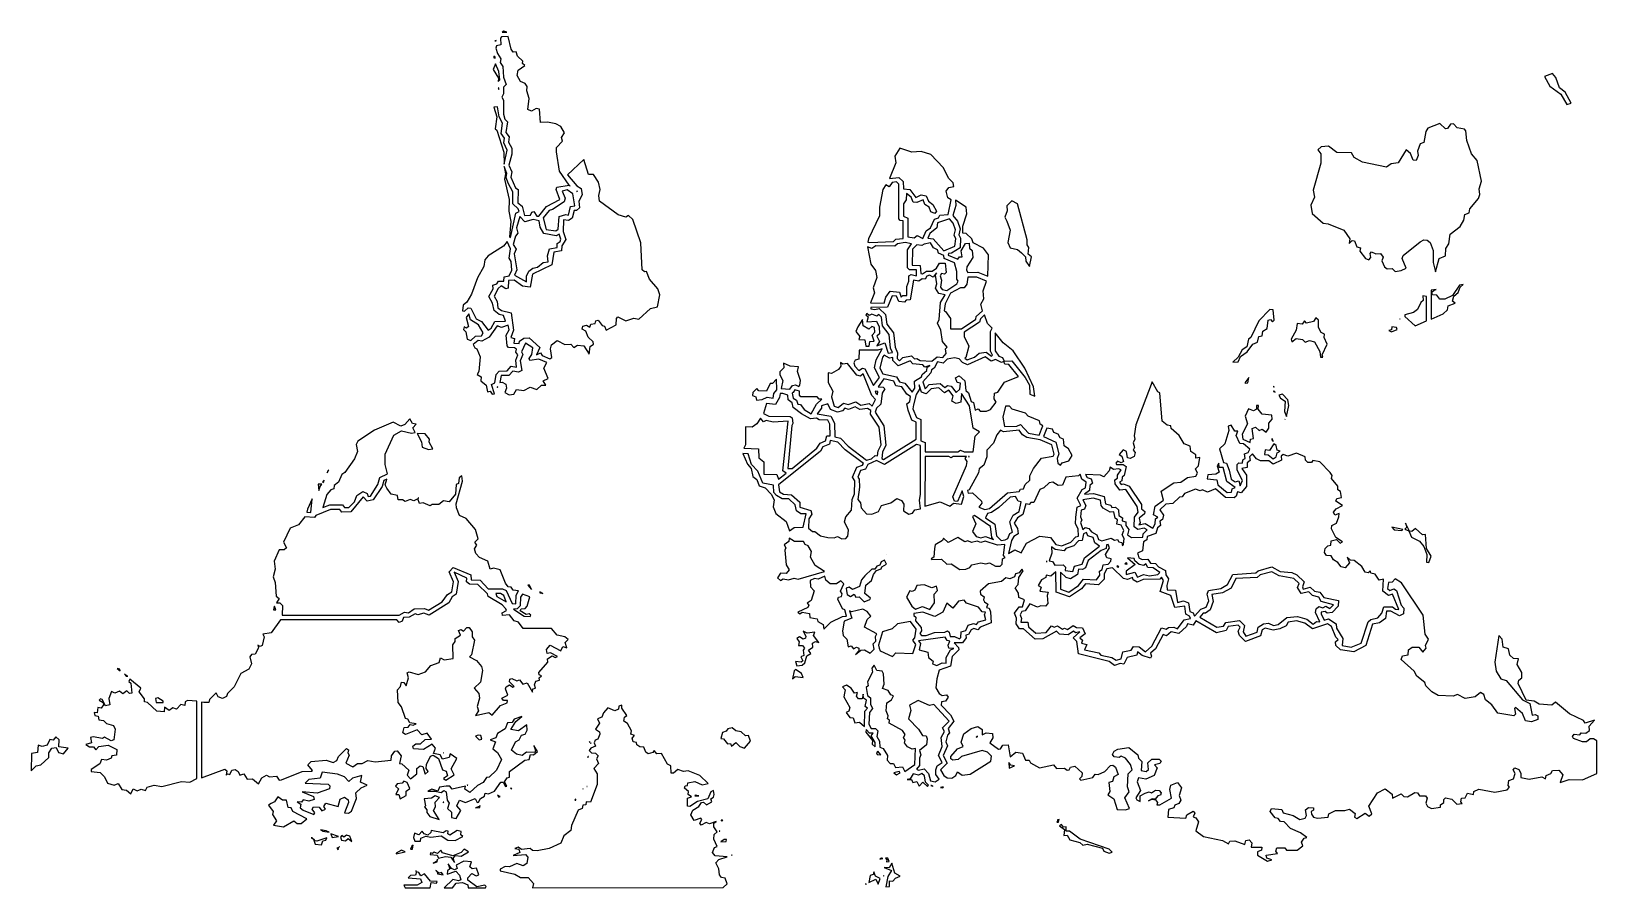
# Model space of a CAD drawing. Header units: metres. Extents: x 13 to 387, y 13 to 218.
import ezdxf

# ---------------------------------------------------------------- set-up
doc = ezdxf.new("R2010")
doc.units = ezdxf.units.M

msp = doc.modelspace()

# ---------------------------------------------------------------- linework, layer by layer
for points in [[(125.2838, 217.5832), (126.4223, 217.6157), (125.7521, 217.7959), (125.2838, 217.5832)], [(123.573, 215.5299), (123.6675, 215.5204), (123.864, 215.4776), (123.8532, 215.5816), (123.573, 215.5299)], [(124.2263, 212.4525), (125.0085, 211.2051), (124.8036, 210.3074), (125.4485, 209.3951), (125.6529, 206.7699), (126.2676, 205.069), (125.6234, 204.3937), (125.6104, 202.7925), (125.2006, 202.0344), (125.6276, 201.279), (125.6654, 197.9278), (125.9468, 196.7572), (126.5576, 196.069), (126.1906, 193.5228), (126.9903, 192.5352), (126.856, 191.2148), (127.6176, 189.749), (127.6504, 188.3625), (126.9017, 185.7046), (127.6004, 184.0975), (127.4143, 182.8262), (128.5478, 180.2808), (129.1585, 179.8751), (129.0665, 176.6731), (130.121, 175.9157), (130.676, 173.6652), (132.1216, 173.7138), (132.3835, 174.4372), (132.889, 174.6376), (133.6053, 173.49), (134.1362, 173.49), (135.9328, 175.7665), (139.1513, 177.4762), (138.2615, 179.9049), (138.3864, 180.4436), (141.3859, 180.9089), (139.0281, 184.2987), (138.3048, 188.8709), (138.3151, 189.974), (139.7376, 191.4798), (139.5515, 192.3651), (140.2382, 193.4228), (139.3485, 195.0122), (138.1338, 195.6239), (136.1445, 196.0383), (134.4664, 195.9064), (134.2243, 199.1255), (133.4515, 199.2531), (132.35, 198.62), (131.489, 199.0843), (131.7885, 201.6855), (131.2288, 203.5168), (131.3121, 204.5618), (130.8133, 205.2878), (129.6964, 205.7364), (128.8728, 207.1867), (129.1435, 208.5172), (130.7293, 209.5933), (130.1481, 210.0387), (130.2489, 210.6242), (128.9843, 211.8122), (128.6346, 212.9017), (127.9443, 212.799), (127.439, 213.4743), (126.746, 216.5332), (125.123, 216.4786), (124.8964, 216.1623), (124.9919, 214.5887), (123.9492, 214.3474), (123.7684, 213.7492), (124.2263, 212.4525)], [(123.1601, 208.65), (124.4419, 206.5813), (124.3493, 205.7946), (124.7251, 206.1461), (124.4938, 208.1513), (123.752, 209.9763), (123.1601, 208.65)], [(123.6109, 211.3321), (123.6216, 211.5659), (123.3592, 211.8646), (123.3129, 211.4026), (123.6109, 211.3321)], [(374.9652, 206.9842), (376.2167, 204.6539), (378.8921, 202.7102), (380.2706, 200.2114), (381.3182, 200.5325), (379.9175, 203.2209), (378.5043, 204.2722), (377.7021, 206.7372), (376.8936, 207.6618), (374.9652, 206.9842)], [(124.3938, 204.1739), (124.4685, 204.0251), (124.49, 203.881), (124.5204, 204.2485), (124.3938, 204.1739)], [(124.22, 199.6716), (123.3274, 199.6489), (124.067, 197.2846), (123.6466, 194.442), (124.0419, 194.1313), (125.7219, 188.8632), (125.8254, 185.9261), (126.5318, 189.3085), (125.7396, 191.0525), (125.9041, 192.1875), (125.1002, 193.3194), (125.3891, 195.7919), (124.5715, 197.3249), (124.22, 199.6716)], [(319.5141, 179.7302), (319.89, 178.06), (319.0152, 176.1119), (319.299, 174.146), (321.9566, 171.774), (323.1351, 171.6885), (326.8572, 170.0965), (328.2919, 168.0513), (328.15, 166.9635), (328.8487, 167.6519), (329.4436, 167.5436), (330.01, 166.1338), (330.9157, 165.8978), (330.7402, 165.1177), (332.0699, 163.3123), (332.8519, 162.9962), (333.3393, 163.5669), (333.1696, 164.5275), (333.5449, 164.9485), (334.516, 164.4722), (335.6551, 164.5585), (336.2885, 163.6951), (335.9567, 162.7899), (336.6005, 161.3616), (337.2616, 160.8396), (338.4713, 160.9219), (339.1936, 160.2246), (340.5958, 160.4638), (341.8201, 161.0037), (340.8396, 163.3125), (341.0619, 164.0571), (345.1811, 167.2978), (346.0549, 167.8185), (346.8875, 167.7304), (347.591, 167.2057), (348.251, 165.2965), (348.3199, 162.3587), (348.8714, 160.1448), (349.7143, 163.3178), (351.2667, 163.9938), (351.3196, 165.7575), (352.0109, 166.8489), (352.349, 169.1857), (354.72, 171.0324), (355.6023, 172.5252), (355.8643, 173.9078), (356.9026, 174.3086), (357.0643, 175.2578), (359.1387, 177.6855), (359.4629, 178.6585), (359.2996, 180.0175), (359.9012, 181.8963), (358.8183, 186.855), (357.469, 188.4343), (356.3415, 191.6549), (356.112, 193.9354), (355.7909, 194.3123), (354.0643, 194.619), (353.1196, 195.6036), (352.4737, 195.5646), (351.7536, 194.5364), (351.2049, 194.4115), (349.9051, 195.7237), (347.0043, 194.5644), (346.5231, 193.8103), (346.0719, 191.1287), (345.2105, 190.851), (344.5383, 189.0969), (344.7276, 188.011), (344.2372, 186.8335), (343.5064, 186.8764), (342.8661, 188.488), (341.8532, 189.3872), (339.9372, 186.2535), (338.2323, 185.9976), (337.1275, 185.2696), (331.3464, 186.4334), (329.3728, 187.5735), (328.723, 188.663), (325.2101, 188.7201), (323.1833, 190.2729), (321.5007, 190.1111), (320.678, 189.3603), (321.3904, 188.4475), (321.4078, 186.1526), (319.5141, 179.7302)], [(218.0766, 182.5196), (220.2778, 182.7757), (221.3819, 181.7913), (221.42, 180.0132), (222.9278, 179.9157), (224.3882, 177.9743), (225.6525, 178.5904), (226.8978, 178.3557), (227.4514, 177.0489), (228.4651, 176.2964), (229.3234, 174.7178), (228.9093, 174.0948), (227.9828, 174.5335), (227.5458, 175.6729), (226.5543, 176.2922), (226.1677, 177.4137), (224.6175, 176.7796), (223.7843, 176.859), (223.2374, 178.0113), (222.1497, 178.9241), (222.0985, 177.3949), (221.42, 176.4276), (221.42, 173.4556), (222.4604, 172.9975), (222.4609, 168.5516), (224.0263, 168.284), (224.719, 168.8476), (226.0961, 168.1468), (226.8543, 169.9878), (227.8954, 170.7318), (228.8464, 172.7336), (229.7923, 173.0783), (230.1748, 173.7444), (232.1374, 173.9185), (232.8675, 177.3823), (232.019, 177.8943), (231.6296, 179.4975), (232.2543, 180.391), (233.5257, 180.6058), (233.3334, 181.4614), (232.2897, 182.5391), (230.9485, 185.1565), (227.9772, 188.2436), (225.6271, 189.0014), (223.4425, 188.8196), (220.5884, 189.819), (219.3522, 187.8964), (219.6303, 186.2719), (218.0766, 182.5196)], [(123.3945, 154.3321), (124.1285, 153.0451), (124.3162, 151.5005), (125.1189, 150.914), (127.4375, 150.2973), (128.07, 146.17), (127.3748, 144.4434), (128.271, 144.1357), (128.0969, 143.0642), (129.3675, 142.9356), (129.5035, 143.5472), (130.5143, 144.231), (131.8013, 144.3619), (134.3219, 142.0313), (133.51, 140.2734), (134.4751, 140.7085), (134.9109, 140.0613), (136.7344, 139.2981), (137.2186, 139.5872), (136.87, 141.67), (137.1581, 142.6715), (138.481, 143.7276), (140.2965, 142.75), (141.7713, 142.8519), (142.5042, 141.9956), (143.3325, 142.5504), (144.9013, 142.4419), (146.1477, 140.4447), (146.4315, 142.2251), (147.1875, 142.7984), (147.1046, 143.3417), (145.9343, 144.4722), (145.3346, 145.9567), (144.4843, 146.4022), (144.6028, 147.1365), (145.539, 147.3676), (146.3195, 146.9034), (146.5528, 147.5865), (147.6259, 147.7788), (147.7435, 148.4072), (148.2875, 148.6004), (149.257, 147.309), (149.8465, 147.1372), (150.2294, 146.1861), (152.6428, 147.4397), (152.6696, 148.9675), (153.0449, 149.3785), (154.9025, 148.3809), (156.8473, 149.0372), (158.0716, 148.8337), (160.8622, 151.3557), (162.5573, 151.7511), (163.0892, 154.6442), (162.6246, 156.0927), (160.6143, 158.3522), (159.9083, 160.1995), (159.3787, 160.1381), (158.8381, 160.6487), (158.5528, 167.1075), (156.616, 172.6542), (155.6138, 173.6853), (154.9418, 173.2723), (153.1043, 173.829), (148.6635, 177.0628), (148.4824, 178.429), (148.8107, 179.8646), (148.4237, 181.6413), (147.1746, 183.4612), (145.9743, 183.4622), (144.8529, 187.108), (140.929, 183.423), (143.1635, 180.7773), (144.2457, 180.1478), (144.4976, 178.5706), (143.6473, 177.0759), (143.8519, 175.4487), (143.1313, 174.8181), (142.5372, 174.866), (142.0865, 172.9728), (141.1975, 172.4896), (140.0381, 172.6116), (139.9171, 169.8209), (140.5278, 167.8932), (139.5741, 166.3796), (139.5357, 165.1522), (137.6714, 164.8774), (137.1972, 161.8035), (132.5633, 159.5762), (132.0078, 156.5043), (130.1824, 156.7307), (128.2177, 158.1825), (126.804, 158.0603), (126.7436, 156.2564), (126.1949, 156.1015), (125.0437, 156.8106), (124.3221, 156.1786), (123.3945, 154.3321)], [(125.7607, 185.4283), (126.1, 183.61), (125.8667, 182.3372), (126.967, 177.4747), (126.8856, 174.6587), (127.38, 172.19), (127.0652, 168.5335), (127.3454, 168.3494), (128.5715, 174.1951), (129.354, 174.57), (129.1727, 175.2591), (127.8515, 176.4649), (127.9115, 179.297), (126.7241, 181.3765), (126.3027, 182.7181), (126.4649, 183.753), (125.7607, 185.4283)], [(141.4699, 180.8459), (141.5489, 180.7526), (141.5869, 180.7685), (141.4699, 180.8459)], [(213.3536, 167.1766), (219.0227, 167.432), (219.5649, 167.9385), (221.3601, 168.1468), (221.369, 172.3595), (220.6143, 172.439), (220.3224, 172.861), (220.32, 181.1868), (219.7238, 181.7496), (218.692, 181.563), (217.9951, 180.5115), (217.1689, 180.9863), (216.4973, 179.8972), (215.6512, 175.6764), (215.689, 173.5357), (213.0794, 168.091), (212.9308, 167.2379), (213.3536, 167.1766)], [(137.3928, 175.0645), (136.595, 174.849), (135.1525, 173.0907), (135.8846, 170.319), (138.1451, 169.9381), (138.7581, 170.3863), (139.0035, 173.3772), (140.5504, 173.8664), (141.1701, 173.6891), (141.6543, 175.8378), (142.74, 175.9475), (142.2707, 178.839), (140.871, 179.812), (139.683, 179.5042), (140.4104, 177.7975), (140.163, 176.91), (137.3928, 175.0645)], [(143.1657, 179.5414), (143.2357, 179.4578), (143.2946, 179.3361), (143.2726, 179.4885), (143.1657, 179.5414)], [(232.8981, 164.6105), (232.2308, 164.54), (232.1644, 164.1068), (234.4536, 163.1911), (234.8743, 163.751), (235.4594, 163.7302), (235.2629, 165.1839), (236.2464, 166.9136), (237.1678, 166.9957), (237.2746, 165.8424), (237.9103, 165.269), (238.0476, 163.561), (236.5989, 161.3356), (236.4901, 160.5683), (236.8495, 159.9591), (239.2475, 160.1004), (241.5938, 159.1082), (241.8147, 164.2466), (240.5586, 165.8461), (238.0864, 167.1164), (237.7895, 168.032), (236.4629, 169.2954), (235.6243, 169.4422), (235.6696, 171.1175), (236.6307, 174.0198), (236.4776, 175.6493), (233.9049, 177.3213), (233.9518, 176.0597), (233.2725, 173.6197), (234.369, 172.2993), (235.0104, 170.4575), (234.7171, 168.9855), (235.058, 168.1942), (234.9776, 165.881), (232.8981, 164.6105)], [(246.1483, 172.2983), (246.9576, 170.139), (246.45, 167.1961), (246.9614, 165.9028), (248.7313, 165.5319), (249.7136, 164.7336), (250.621, 163.7357), (250.7094, 162.7139), (251.5916, 161.3933), (252.0664, 163.7721), (251.2996, 164.3825), (251.4793, 166.0004), (251.0896, 166.6125), (251.0894, 167.806), (248.7553, 176.4645), (247.3596, 177.1707), (246.1689, 175.9578), (246.2504, 174.7725), (245.7196, 173.2425), (246.1483, 172.2983)], [(128.2114, 164.4228), (128.81, 160.59), (128.2922, 159.3286), (131.1402, 157.7319), (131.1707, 159.1128), (131.7425, 160.3178), (132.6241, 161.0561), (133.7979, 161.2611), (135.1443, 162.381), (136.3225, 162.5374), (136.1821, 163.9857), (136.679, 165.6757), (138.4831, 165.9844), (138.519, 166.9357), (139.1829, 167.4355), (139.397, 167.9958), (138.9721, 169.184), (138.28, 168.81), (135.2887, 169.3181), (134.4447, 170.8271), (134.1597, 172.38), (132.7312, 172.6909), (130.7225, 172.1096), (129.5526, 173.4093), (128.7206, 170.6908), (129.0504, 169.4325), (128.4756, 168.6837), (127.9262, 166.6694), (128.6576, 165.559), (128.2114, 164.4228)], [(227.2511, 168.1961), (228.5672, 168.0465), (231.0625, 165.1749), (233.7422, 166.3274), (233.9463, 168.0362), (233.58, 168.93), (233.8791, 170.213), (233.3479, 171.8081), (232.4704, 172.8491), (229.615, 171.8813), (229.3957, 170.6622), (227.7565, 169.3134), (227.2511, 168.1961)], [(115.847, 150.8325), (116.3283, 150.7008), (117.1643, 151.511), (117.7772, 151.4465), (119.0771, 148.8839), (120.3536, 148.2836), (121.9276, 146.1316), (122.6721, 146.6632), (123.5543, 148.231), (126.117, 148.2969), (125.6078, 149.7151), (124.6343, 149.909), (123.3743, 150.8722), (123.0035, 152.6584), (122.14, 154.25), (123.1587, 156.103), (123.1035, 156.9572), (124.0112, 157.2477), (124.4349, 157.8985), (125.714, 157.8753), (125.7643, 158.9678), (126.9928, 159.151), (127.6358, 160.5146), (127.4615, 162.6609), (127.0025, 163.4401), (127.3001, 165.6626), (126.4944, 167.4162), (125.6572, 166.3135), (121.9796, 163.9574), (121.1571, 163.0174), (120.9019, 161.4487), (119.3839, 158.7086), (117.984, 154.8117), (116.8665, 152.8628), (116.0016, 152.1469), (115.847, 150.8325)], [(213.2286, 164.0514), (213.591, 161.9791), (214.7546, 160.4548), (215.01, 158.79), (214.2004, 156.3401), (214.511, 155.1458), (213.5612, 152.7385), (216.8259, 152.6756), (217.209, 154.0557), (218.2725, 155.4804), (220.4757, 155.301), (220.8744, 154.0496), (221.2872, 154.4392), (222.2629, 154.4535), (222.2127, 156.672), (222.7433, 157.9306), (222.739, 159.2257), (223.24, 159.51), (224.52, 159.1939), (224.52, 160.65), (222.8525, 160.6596), (222.4196, 161.0825), (222.4207, 165.4029), (223.3286, 166.8494), (221.8034, 167.139), (219.9882, 166.8706), (219.349, 166.3324), (214.7783, 166.3686), (213.829, 165.7624), (212.8313, 166.1336), (213.2286, 164.0514)], [(226.4023, 166.765), (225.849, 166.4624), (224.6252, 166.6185), (223.6223, 165.5599), (223.51, 161.75), (225.4072, 161.6365), (225.5984, 159.7775), (225.9544, 159.661), (226.9692, 160.3198), (228.2711, 160.3449), (229.2998, 161.0349), (230.0243, 162.201), (231.4178, 162.2457), (231.6604, 159.9925), (231.2475, 159.5796), (230.5475, 159.7281), (230.2183, 159.2177), (230.53, 158.1754), (230.2774, 156.5039), (230.7228, 155.8811), (231.8352, 155.6755), (234.2369, 157.2662), (234.5126, 157.9268), (234.1696, 158.3725), (234.1945, 160.2369), (233.6808, 162.3135), (231.2128, 163.3235), (231.0693, 164.0733), (229.8364, 164.6264), (229.5641, 165.4004), (228.6564, 165.9364), (227.9204, 167.11), (226.4023, 166.765)], [(213.5818, 151.5721), (213.5899, 151.2464), (214.5535, 151.1231), (215.5757, 151.371), (217.101, 149.9057), (217.4638, 147.5788), (219.0685, 145.5051), (219.4096, 142.0909), (220.0076, 140.729), (219.932, 139.4048), (220.4709, 138.7916), (221.2887, 139.6119), (223.32, 140.01), (224.0836, 139.3012), (224.6051, 139.4085), (225.4616, 138.8712), (228.1886, 138.7202), (229.4649, 139.7985), (230.8409, 139.646), (231.6589, 140.6079), (231.5324, 141.669), (231.8617, 142.1127), (230.7681, 143.4187), (230.3785, 146.1673), (229.59, 147.85), (229.9903, 148.7015), (230.3215, 152.8351), (231.3827, 154.6381), (229.8722, 154.9643), (229.0981, 156.2287), (229.4212, 157.2383), (229.07, 159.31), (229.3219, 159.8711), (228.5551, 158.8415), (227.6919, 159.3375), (227.0036, 159.1148), (226.6051, 158.3615), (225.9085, 158.4525), (225.139, 157.9324), (223.8299, 158.1351), (223.0057, 153.409), (222.0753, 153.3553), (221.6575, 152.8996), (220.2873, 152.9987), (219.7304, 154.2988), (218.6827, 154.3703), (217.5957, 151.689), (213.5818, 151.5721)], [(230.5333, 161.0052), (230.5643, 161.0116), (230.5643, 161.0207), (230.5453, 161.0278), (230.5333, 161.0052)], [(231.4832, 150.614), (232.7092, 148.9528), (232.7052, 146.4833), (235.3449, 146.4991), (238.7458, 148.8084), (238.8435, 149.4772), (240.3201, 150.791), (239.9523, 152.3776), (240.6599, 153.6491), (240.5096, 155.5675), (241.314, 157.9503), (238.9771, 158.8964), (236.8411, 158.8386), (236.5885, 157.2049), (235.9736, 156.3364), (235.086, 156.3461), (232.7263, 155.0047), (231.4179, 152.5087), (231.1922, 150.7757), (231.4832, 150.614)], [(341.4834, 149.4629), (343.9684, 147.1698), (346.69, 148.4012), (346.69, 154.2096), (345.8076, 154.3719), (345.8919, 153.2987), (345.2939, 152.8132), (344.5554, 151.1003), (343.6144, 150.4237), (341.497, 149.8191), (341.4834, 149.4629)], [(348.5342, 155.7804), (348.9746, 155.881), (347.7905, 155.7536), (347.7991, 148.7776), (350.7091, 150.052), (351.719, 151.031), (351.8464, 152.0036), (353.54, 152.6653), (352.9496, 153.1125), (353.2181, 154.3413), (354.2694, 155.2111), (354.7243, 156.4678), (355.4744, 157.1013), (354.5744, 156.9727), (352.9372, 154.4835), (351.0575, 153.6296), (349.8649, 153.5715), (349.1949, 154.5944), (348.1128, 154.6635), (347.9481, 155.2913), (348.5342, 155.7804)], [(116.0962, 146.3302), (116.6419, 145.7313), (116.946, 144.0228), (117.8144, 143.7208), (118.9487, 144.7019), (120.4054, 144.82), (120.8068, 145.4991), (119.6351, 147.4381), (117.7335, 148.6228), (117.3453, 150.082), (116.731, 149.2063), (117.2185, 147.0549), (116.769, 146.6724), (116.1873, 146.9891), (116.0962, 146.3302)], [(212.3961, 149.8388), (212.9776, 149.369), (212.6379, 148.18), (214.9313, 148.3519), (215.6091, 147.0031), (215.6704, 145.3125), (215.044, 144.6974), (215.6576, 143.461), (215.0562, 142.4474), (217.0013, 143.1019), (217.7984, 140.6914), (218.7969, 140.7989), (218.3414, 141.8237), (218.0106, 145.091), (216.3981, 147.2387), (216.1601, 149.32), (215.5487, 149.9074), (215.04, 149.54), (213.8708, 149.9934), (213.1749, 149.7015), (212.6161, 150.1625), (212.3961, 149.8388)], [(300.2859, 138.4767), (301.5949, 138.6066), (302.1464, 139.8736), (303.7255, 141.0087), (305.0928, 142.8065), (306.2275, 143.3128), (306.5343, 144.6878), (307.3332, 144.8401), (307.493, 145.8904), (308.527, 146.5849), (308.7435, 148.5272), (309.3251, 148.7185), (309.8201, 148.1833), (310.1787, 148.573), (309.9719, 151.02), (309.1454, 151.1017), (306.5502, 148.3864), (304.6516, 144.4312), (304.035, 144.0002), (303.6257, 142.1722), (302.5792, 141.4607), (301.6165, 139.6728), (300.2859, 138.4767)], [(118.7448, 141.9583), (119.2457, 141.7078), (120.0879, 139.8059), (119.7604, 136.2625), (119.3401, 135.5648), (120.2665, 134.9872), (120.2393, 134.0092), (121.501, 132.9657), (121.8101, 131.3685), (122.4451, 131.5785), (122.9418, 130.8658), (123.5084, 130.8981), (122.8024, 133.129), (123.5502, 133.5724), (123.8635, 135.5472), (124.6349, 136.3285), (126.4873, 136.4027), (127.4687, 137.5019), (128.7852, 137.3254), (128.5623, 139.0184), (129.0608, 140.2943), (128.6096, 140.9125), (128.7756, 141.58), (128.2522, 141.9629), (126.8387, 142.0081), (126.4996, 142.4025), (126.2724, 144.959), (126.9591, 146.2113), (126.7813, 147.3548), (125.139, 146.8324), (124.1578, 147.1916), (122.2072, 144.4735), (120.4751, 143.5715), (119.5317, 143.7169), (118.394, 142.7402), (118.7448, 141.9583)], [(210.4744, 146.9685), (210.0061, 145.8145), (210.9819, 144.6513), (210.7325, 143.9575), (212.1378, 143.8857), (212.4038, 142.3304), (213.2386, 142.3484), (213.3364, 143.4736), (214.4086, 143.5403), (213.9, 144.97), (214.5672, 145.712), (214.5124, 146.8008), (213.8558, 147.0785), (213.0932, 146.4476), (211.7622, 147.1743), (211.5845, 148.7492), (210.4744, 146.9685)], [(236.3583, 139.6517), (236.1024, 139.4661), (236.6935, 139.0728), (238.412, 139.6622), (239.5787, 140.6219), (241.2043, 140.9279), (242.4775, 139.9513), (242.7394, 140.1881), (242.24, 141.1), (242.2524, 145.849), (242.6329, 146.6118), (241.539, 147.7843), (240.8708, 149.8086), (239.8404, 148.8935), (239.6654, 148.102), (235.958, 145.6498), (235.9509, 144.6681), (237.1083, 142.3112), (236.3583, 139.6517)], [(314.4688, 143.3794), (315.47, 144.16), (317.0013, 143.9219), (317.6316, 143.3254), (318.66, 143.68), (319.9057, 143.351), (321.1119, 141.0513), (321.3147, 139.6888), (321.8804, 139.7052), (321.7015, 140.2951), (322.8783, 142.7824), (322.1569, 144.4011), (322.2346, 145.2142), (321.4935, 145.6428), (320.8615, 146.7749), (320.836, 148.6001), (320.2149, 149.1034), (319.6051, 148.2115), (317.981, 147.8324), (317.5085, 148.4028), (316.8751, 147.6115), (315.7274, 147.7909), (315.4641, 146.1738), (314.312, 144.0325), (314.4688, 143.3794)], [(337.6527, 146.0505), (338.3213, 145.7329), (339.6543, 146.3634), (339.5015, 146.8408), (338.4253, 146.9625), (338.2765, 146.2728), (337.6527, 146.0505)], [(340.2799, 148.8968), (340.2907, 148.8325), (340.3297, 148.9167), (340.2799, 148.8968)], [(124.7817, 133.6083), (125.3422, 133.7363), (126.2065, 133.2172), (126.3576, 132.271), (125.9415, 131.2296), (126.9919, 130.7078), (128.086, 130.8182), (128.7225, 131.9204), (130.5369, 131.7475), (132.04, 132.49), (133.6405, 131.9097), (134.7543, 132.951), (135.7405, 133.0229), (135.1481, 134.0413), (136.3714, 134.5694), (135.3224, 137.101), (136.0371, 138.402), (134.0812, 139.1822), (131.9364, 138.8764), (131.7696, 139.3775), (132.4185, 140.35), (132.6773, 141.9114), (130.8931, 143.0901), (129.9609, 140.9664), (130.2476, 140.3315), (129.664, 138.8512), (130.0157, 136.5322), (129.219, 136.1424), (127.8963, 136.3808), (126.9251, 135.3315), (125.0677, 135.266), (124.7817, 133.6083)], [(245.5198, 138.7503), (247.3684, 138.8149), (250.5745, 134.8596), (251.5999, 132.9678), (251.66, 130.8089), (252.9045, 130.3514), (252.5512, 132.5798), (250.5308, 137.0643), (247.6879, 141.2021), (245.3383, 143.1246), (243.35, 145.5194), (243.35, 141.2537), (244.2696, 139.899), (245.1633, 139.591), (245.5198, 138.7503)], [(209.5765, 138.3754), (209.7423, 137.565), (210.7283, 136.4827), (211.5849, 137.0685), (212.196, 136.8853), (214.236, 132.9009), (215.6487, 134.8314), (214.4824, 137.119), (214.8626, 139.052), (216.2873, 141.7092), (215.2756, 141.3421), (210.8343, 141.39), (210.7019, 139.2487), (209.8863, 138.9886), (209.5765, 138.3754)], [(216.39, 139.7092), (215.7962, 137.0984), (216.4982, 135.7399), (219.7278, 134.9457), (220.51, 133.8193), (221.7236, 133.5036), (223.5414, 131.342), (224.1264, 132.3072), (224.0943, 133.9578), (225.7746, 134.9484), (225.8735, 135.5272), (227.0157, 136.5303), (227.1343, 137.2978), (227.7417, 137.6937), (226.5725, 137.3396), (226.0747, 137.8359), (223.7087, 138.0681), (223.051, 138.8545), (220.1625, 137.6496), (218.9043, 138.9022), (218.8517, 139.6453), (218.0894, 139.4574), (216.817, 140.1872), (216.39, 139.7092)], [(226.0637, 133.7914), (226.6159, 132.1129), (227.5687, 133.1619), (230.199, 133.4076), (231.3689, 132.4126), (231.9649, 132.8785), (232.8257, 132.781), (234.0879, 131.2329), (234.8999, 132.0443), (235.0502, 133.4788), (234.2835, 133.6228), (233.9196, 134.7775), (234.8058, 135.2061), (236.1319, 134.0213), (236.3479, 131.6796), (236.991, 131.1557), (237.6067, 129.1121), (238.211, 128.7957), (238.6183, 126.9605), (239.289, 127.2876), (239.7967, 126.7709), (241.3458, 126.7236), (242.2688, 127.1567), (243.5927, 128.8802), (243.1096, 129.7025), (243.2164, 131.1036), (243.9955, 131.28), (245.6322, 133.7257), (248.9664, 135.0925), (246.6601, 137.9345), (245.6778, 138.0543), (245.4604, 138.6197), (244.9148, 138.4059), (243.4493, 139.1433), (242.4249, 138.7315), (240.9929, 139.7688), (236.741, 137.8324), (235.5528, 138.4135), (234.7978, 139.2989), (233.6799, 139.5628), (231.8585, 139.2066), (230.9675, 138.2496), (229.6117, 138.5653), (228.7565, 137.0328), (228.1293, 136.6578), (227.9865, 135.9228), (226.0637, 133.7914)], [(191.8207, 135.4946), (192.5476, 134.139), (192.1264, 132.1491), (194.2486, 132.0487), (194.8887, 132.9119), (195.5626, 133.0694), (196.3311, 132.6447), (196.574, 133.0121), (196.7782, 134.1413), (196.0423, 136.2419), (196.2545, 137.3684), (194.2749, 137.5415), (192.7057, 138.2601), (192.7485, 137.1149), (191.7816, 136.1768), (191.8207, 135.4946)], [(203.4326, 133.6621), (204.4996, 131.5516), (204.2039, 130.2192), (204.8364, 127.9494), (205.7665, 127.613), (207.0849, 128.6985), (208.1437, 128.3394), (210.03, 128.97), (211.2227, 128.2308), (213.1851, 128.6085), (213.9653, 127.9219), (214.7462, 129.544), (213.8629, 130.4773), (211.7399, 135.7246), (211.1475, 135.1096), (210.2622, 135.3643), (208.0187, 138.1849), (206.8925, 138.0296), (206.3733, 138.4569), (206.4185, 137.5049), (205.8772, 136.7735), (204.1651, 135.7815), (203.3918, 135.911), (203.4326, 133.6621)], [(124.1375, 132.5108), (124.1633, 132.4425), (124.2767, 132.6596), (124.1854, 132.5683), (124.1375, 132.5108)], [(185.2564, 130.4896), (186.0965, 130.1572), (186.2162, 129.3718), (187.6163, 129.5184), (188.761, 130.1376), (190.1949, 129.8395), (190.4081, 130.9913), (191.074, 131.8475), (190.9803, 134.3915), (190.0978, 133.3743), (189.5068, 133.3554), (188.6078, 131.5643), (186.8149, 131.6215), (186.3447, 132.2137), (185.3255, 131.2017), (185.2564, 130.4896)], [(195.0478, 131.2411), (194.7889, 131.09), (195.0317, 129.9022), (195.8365, 129.3872), (196.1486, 128.4377), (196.7372, 128.3765), (197.6365, 127.1708), (199.3105, 126.078), (200.5726, 128.4353), (201.8725, 129.6128), (201.2443, 129.629), (200.7788, 130.1549), (196.8649, 130.2015), (196.5115, 130.5549), (196.5203, 131.5529), (195.4336, 131.8643), (195.0478, 131.2411)], [(214.615, 131.5122), (214.8138, 131.063), (215.2329, 130.7522), (215.2761, 131.4736), (214.615, 131.5122)], [(215.4054, 132.5727), (216.5451, 132.5385), (216.9276, 132.079), (216.3477, 131.1074), (216.0019, 128.4387), (215.0037, 127.51), (214.6285, 126.5024), (216.7004, 123.2175), (217.23, 118.61), (216.3968, 116.9397), (216.2322, 115.4034), (216.6774, 115.1516), (224.5, 120.0372), (224.5, 124.1112), (223.4643, 124.5822), (222.5196, 127.0325), (222.2396, 128.5475), (222.9252, 129.0607), (223.1277, 130.2729), (222.2535, 130.8428), (221.0713, 132.5794), (219.5622, 132.8343), (219.1155, 133.9609), (216.7012, 134.4656), (215.4054, 132.5727)], [(223.8383, 128.2717), (223.69, 127.3119), (224.5206, 125.2118), (225.5904, 124.7675), (225.6, 119.625), (226.6019, 119.2813), (226.64, 116.99), (234.4408, 116.99), (235.05, 117.37), (236.0024, 116.9926), (238.1352, 117.0076), (238.5715, 120.7351), (239.617, 121.7739), (238.1081, 122.6987), (237.271, 128.0429), (235.3437, 130.9739), (235.171, 128.9143), (234.0625, 128.6296), (233.019, 129.1843), (233.3016, 130.4511), (232.2836, 131.7509), (231.271, 131.1124), (229.9041, 132.31), (228.0719, 132.0811), (226.8602, 130.9322), (225.7435, 131.3128), (225.1576, 133.0814), (225.2285, 132.0249), (224.4598, 130.7548), (223.8383, 128.2717)], [(272.3101, 114.2742), (272.4282, 113.9869), (274.0551, 113.9885), (274.731, 113.4757), (274.3019, 111.2987), (273.7955, 110.9681), (273.7357, 110.0522), (273.1749, 109.7214), (273.5804, 109.1458), (274.0875, 109.3104), (275.4965, 108.7672), (278.4566, 104.3837), (278.4493, 103.3319), (279.2119, 102.6913), (279.1265, 102.1328), (277.9007, 101.1047), (278.1176, 99.981), (277.8006, 99.5028), (279.2938, 99.8118), (281.1283, 98.6967), (281.703, 99.7207), (281.7881, 100.9213), (282.3156, 101.3388), (281.3296, 101.9325), (281.7381, 104.0113), (283.6854, 105.4316), (283.1635, 107.5572), (286.2087, 109.5519), (287.8518, 109.7373), (289.4287, 110.8219), (291.4706, 111.1486), (291.8849, 111.9102), (291.3824, 112.959), (292.0554, 113.6359), (292.413, 115.6393), (291.4364, 115.4664), (291.4218, 116.2825), (290.2681, 117.1087), (290.1047, 118.3414), (288.6664, 118.9664), (287.4202, 120.9461), (285.5335, 122.5928), (285.42, 123.2205), (284.6143, 123.369), (283.3843, 124.3722), (282.8486, 131.1244), (282.3543, 131.3622), (280.9774, 133.7988), (277.0919, 123.4503), (276.6487, 120.8103), (276.8476, 120.041), (276.4657, 119.1886), (276.74, 118.08), (276.4689, 117.3933), (276.9276, 116.819), (276.6719, 115.8687), (275.7175, 115.3996), (275.0422, 115.6043), (274.8246, 117.101), (274.0283, 117.4556), (273.0469, 116.367), (273.7496, 115.9967), (274.121, 114.6943), (273.571, 114.4124), (272.6766, 114.8085), (272.3101, 114.2742)], [(303.41, 133.4684), (303.9093, 133.53), (304.16, 134.8052), (303.2006, 133.5404), (303.41, 133.4684)], [(310.0237, 131.5366), (310.045, 131.4788), (310.4099, 131.3458), (310.1108, 131.6237), (310.0237, 131.5366)], [(310.1462, 132.4729), (310.2193, 132.6271), (310.0618, 132.7402), (310.0657, 132.5601), (310.1462, 132.4729)], [(187.8944, 126.211), (189.1533, 125.57), (194.299, 125.4976), (194.7519, 125.1613), (194.9576, 123.821), (194.6517, 123.3546), (193.7171, 112.98), (194.734, 112.98), (200.6551, 117.8786), (201.4903, 119.0859), (202.7502, 119.653), (203.0828, 120.8165), (203.8612, 120.8678), (203.8217, 123.6155), (203.3188, 124.5921), (201.2725, 124.6796), (200.5723, 125.0914), (199.1425, 124.9396), (197.0243, 126.099), (195.0235, 127.6628), (194.7967, 128.7595), (193.8381, 129.4487), (193.7018, 130.573), (192.5114, 130.9873), (191.8636, 130.9535), (191.7619, 130.0387), (190.7478, 128.3843), (188.6054, 128.6117), (187.8944, 126.211)], [(200.7288, 126.1564), (204.0436, 125.5236), (204.9118, 123.8601), (204.9645, 120.6312), (206.3578, 120.2557), (208.1844, 118.3342), (212.6116, 115.0186), (213.8001, 115.356), (214.6287, 116.1219), (215.1904, 116.0436), (215.3315, 117.2651), (216.0672, 118.656), (215.6206, 122.9144), (213.559, 126.0543), (213.5936, 126.8906), (212.8169, 127.4206), (211.007, 127.148), (209.8218, 127.8243), (208.2912, 127.1784), (207.4059, 127.4742), (206.8457, 126.819), (205.6658, 126.489), (203.9628, 127.1235), (203.3228, 128.5085), (201.778, 128.0341), (201.811, 127.4543), (200.7288, 126.1564)], [(245.2589, 125.2833), (245.6424, 123.1042), (248.5414, 123.1574), (249.4251, 123.5885), (251.411, 121.4559), (253.9386, 121.0138), (254.7733, 123.2224), (254.1543, 123.6422), (254.0279, 124.4061), (251.3043, 125.549), (250.6225, 126.2635), (247.4443, 127.229), (246.7815, 127.9414), (245.8492, 127.9886), (245.2589, 125.2833)], [(302.5346, 121.2728), (302.7228, 120.0483), (304.4278, 119.2824), (304.5135, 120.0472), (305.2606, 120.22), (304.9335, 122.5872), (305.7475, 122.9304), (306.6461, 122.1576), (307.3575, 122.4804), (308.2797, 121.758), (308.9129, 122.6668), (308.929, 123.8757), (309.7525, 124.8713), (309.618, 125.7897), (307.3728, 126.0335), (306.3481, 127.2587), (306.4667, 128.1472), (305.9614, 128.1051), (305.971, 127.2643), (305.2251, 126.8415), (304.0425, 127.3008), (303.2491, 125.581), (303.8404, 123.6825), (302.5346, 121.2728)], [(313.1672, 125.4607), (313.7429, 128.1329), (313.5029, 129.5014), (312.2019, 130.8066), (311.3331, 130.617), (311.7088, 129.8416), (312.8185, 129.1751), (312.6622, 126.6897), (313.1672, 125.4607)], [(82.362, 103.6593), (84.04, 104.31), (87.049, 104.3076), (87.53, 103.6956), (88.6068, 103.7077), (89.927, 105.0621), (90.4835, 106.5272), (91.9811, 107.5201), (92.9636, 107.0636), (93.2291, 106.333), (93.7629, 106.4182), (95.5576, 109.1469), (96.0535, 110.8472), (97.8382, 111.6983), (97.2836, 113.9802), (97.3311, 116.4148), (99.4048, 121.033), (101.201, 122.0276), (103.6207, 121.4956), (104.4904, 121.6721), (103.9424, 122.739), (104.6894, 123.6404), (103.8328, 123.7835), (103.2432, 124.902), (102.0172, 123.5635), (101.0175, 123.1996), (99.1841, 124.1507), (94.7711, 122.197), (90.7545, 119.5388), (90.3552, 118.7853), (90.6804, 117.0525), (89.9738, 115.3014), (87.6265, 112.0328), (86.9412, 111.5997), (86.1071, 109.7642), (85.12, 108.9627), (85.0065, 108.1828), (84.2478, 107.9313), (83.3268, 106.7568), (82.362, 103.6593)], [(183.1648, 117.8679), (186.7472, 117.7465), (186.8253, 115.5403), (187.9904, 114.5975), (188, 111.63), (191.0851, 111.6085), (191.48, 110.4449), (193.3474, 111.88), (192.56, 112.44), (193.7738, 124.3989), (190.21, 124.13), (188.5207, 124.5472), (187.901, 124.2024), (187.198, 125.0764), (186.3136, 123.7064), (185.2157, 122.949), (183.5791, 123.0044), (183.6276, 118.721), (183.1648, 117.8679)], [(312.8095, 124.8022), (312.8141, 124.8157), (312.7994, 124.7976), (312.8095, 124.8022)], [(104.9716, 121.3893), (106.017, 119.3687), (106.1648, 118.1118), (107.6834, 117.5531), (108.679, 117.6988), (107.8315, 119.3349), (107.881, 120.02), (106.8769, 121.2931), (104.9716, 121.3893)], [(237.1779, 107.9013), (236.7861, 107.7281), (236.9213, 107.136), (237.9357, 107.201), (240.1348, 105.2137), (240.1819, 104.7087), (239.4876, 103.7862), (240.9419, 103.2294), (242.0003, 103.4492), (246.3699, 107.1707), (249.1518, 107.5071), (249.4722, 108.0857), (250.1884, 108.1748), (250.5443, 109.1978), (251.6829, 110.2013), (251.6815, 111.2351), (252.5376, 113.0511), (254.4473, 115.5118), (257.2845, 116.0044), (257.5285, 116.4869), (256.9586, 118.6742), (254.1284, 119.8573), (251.0087, 120.4181), (249.9064, 121.1064), (249.1563, 122.2208), (245.37, 121.77), (244.6896, 122.1836), (243.8164, 121.1122), (243.0157, 119.0522), (241.4309, 117.4015), (241.4213, 115.7873), (240.6719, 113.8387), (239.5318, 112.9149), (239.4119, 111.9787), (237.1779, 107.9013)], [(257.4208, 121.6418), (257.1015, 122.43), (255.7563, 122.7103), (254.9891, 120.6936), (257.911, 119.3357), (258.6582, 116.5129), (258.2103, 115.4142), (258.4094, 114.2553), (259.0276, 113.7789), (259.4643, 114.341), (261.0092, 114.8393), (261.8302, 116.1294), (260.9328, 117.7284), (259.939, 118.4743), (259.7758, 120.0071), (258.9364, 120.3264), (258.4876, 121.263), (257.4208, 121.6418)], [(297.1415, 117.7644), (298.1115, 114.4745), (298.7657, 114.2778), (299.4319, 112.5913), (299.9097, 110.4992), (300.8581, 109.8295), (301.7772, 110.0365), (302.0701, 108.8753), (302.5853, 110.1622), (301.3415, 112.6049), (301.3215, 114.0051), (301.7325, 114.3804), (302.5678, 114.2651), (302.7843, 115.1578), (303.2776, 115.4196), (303.069, 116.4957), (303.9624, 116.8542), (304.3837, 117.6754), (302.8976, 118.9106), (301.949, 118.9863), (301.1324, 120.901), (301.5222, 121.955), (300.8064, 121.9964), (299.917, 123.4367), (299.2176, 123.1302), (299.3579, 122.1605), (298.401, 118.9243), (297.1415, 117.7644)], [(309.998, 119.499), (309.8096, 120.1479), (309.599, 120.0226), (309.998, 119.499)], [(182.9508, 116.6174), (184.0797, 114.0668), (184.9519, 113.0413), (185.3889, 111.1218), (186.2957, 110.3678), (186.8909, 108.8948), (188.3078, 108.3757), (189.7557, 106.8878), (190.46, 105.5394), (190.2551, 103.8048), (190.8734, 102.212), (193.3065, 100.2872), (194.1549, 98.0993), (195.2649, 98.8885), (197.3746, 98.9272), (198.1102, 102.1567), (196.8249, 102.1915), (195.8328, 102.8835), (195.5227, 104.2851), (193.9643, 105.7227), (192.3735, 105.759), (191.0328, 106.5635), (190.4115, 107.2349), (190.296, 109.0405), (187.7264, 109.4764), (186.5252, 112.3487), (184.9976, 113.9371), (184.2487, 116.5545), (182.9508, 116.6174)], [(194.5883, 106.6683), (196.6457, 104.9378), (196.6176, 103.7793), (199.221, 102.9657), (199.4676, 102.061), (198.7957, 100.9664), (198.6487, 98.7007), (199.6133, 97.9115), (200.1757, 97.921), (201.5435, 96.8941), (203.309, 96.4904), (204.819, 96.3851), (205.609, 96.7576), (206.7031, 96.1817), (207.6598, 96.2268), (208.1422, 96.7689), (208.2371, 98.23), (207.2682, 100.2604), (207.6143, 101.4078), (208.9422, 103.0154), (209.1596, 105.5677), (209.7167, 106.9357), (209.7414, 110.05), (209.2496, 110.9475), (210.2735, 113.3272), (211.6524, 113.8238), (211.8267, 114.2345), (207.4628, 117.4935), (205.722, 119.3164), (203.8431, 119.7506), (203.6938, 118.879), (202.1415, 118.1779), (201.5442, 117.191), (191.4813, 109.0718), (191.7154, 107.4296), (192.6923, 106.8383), (194.5883, 106.6683)], [(210.5191, 105.6263), (211.1684, 104.7748), (211.2572, 103.5514), (212.6109, 102.1278), (213.8721, 102.1088), (215.445, 102.7028), (216.1622, 104.1457), (218.3956, 104.8251), (219.831, 105.7876), (220.9165, 105.3772), (221.5304, 104.4375), (221.4566, 102.8569), (222.7222, 102.0557), (223.563, 102.2796), (224.1287, 103.1019), (225.5449, 103.3538), (225.24, 105.39), (225.54, 106.7961), (225.54, 118.53), (224.5761, 118.7859), (216.9113, 113.9981), (214.9335, 114.9239), (212.8998, 113.952), (212.3278, 112.8843), (211.1697, 112.5443), (210.4891, 110.9439), (210.8304, 110.4875), (210.93, 108.55), (210.5191, 105.6263)], [(277.6531, 92.2083), (277.7801, 91.5891), (278.5885, 91.1681), (279.9213, 91.2719), (280.6055, 90.3007), (281.7957, 90.211), (282.5023, 89.4261), (284.1936, 88.6036), (284.2836, 87.5212), (284.9276, 86.589), (284.4733, 84.9753), (284.6062, 83.9457), (286.5936, 83.8536), (287.0692, 80.899), (288.53, 81.34), (289.6572, 80.8365), (290.0321, 78.7326), (290.8136, 78.4136), (291.1042, 77.6258), (292.6628, 79.3365), (293.9136, 79.7939), (294.5353, 81.2791), (294.13, 82.86), (294.5164, 83.7436), (297.4621, 84.2579), (299.0114, 85.2391), (300.3322, 87.6257), (305.7994, 87.9892), (306.3765, 88.5089), (309.63, 89.45), (311.6813, 88.369), (314.4513, 88.1316), (315.6278, 87.5557), (317.4219, 85.8813), (316.9578, 84.6422), (317.1881, 84.115), (318.8151, 84.5885), (319.8807, 83.5804), (321.1472, 83.3765), (322.1213, 82.1303), (325.6365, 81.3572), (325.511, 79.9843), (324.0772, 78.4735), (322.8925, 78.3596), (322.4488, 78.7182), (321.4977, 78.5568), (321.4924, 78.169), (322.1596, 76.6441), (323.2251, 76.9685), (325.0857, 75.7778), (325.1354, 74.7783), (326.6785, 72.2451), (326.4904, 70.6293), (328.6853, 70.1834), (331.0482, 71.1926), (332.7443, 76.2778), (333.3187, 76.8219), (335.0554, 77.2158), (335.9879, 78.3277), (336.4722, 79.8257), (338.5375, 79.9004), (339.2277, 79.285), (340.0988, 79.2441), (338.543, 82.8861), (337.5549, 82.5915), (336.269, 83.6343), (336.413, 86.4874), (335.3422, 86.2943), (334.3622, 87.6871), (333.3264, 87.8964), (333.2337, 88.5266), (332.7351, 88.0415), (332.0175, 88.2008), (331.2056, 89.5184), (329.3715, 90.9852), (328.5187, 91.0381), (327.7037, 91.7309), (328.2804, 90.4125), (327.211, 89.2424), (326.2428, 89.4535), (325.457, 90.5263), (324.4175, 91.0879), (323.8581, 92.0776), (322.7032, 92.1596), (322.2696, 92.9225), (322.4215, 93.8451), (323.0543, 94.511), (323.7787, 94.608), (323.8928, 95.6865), (325.159, 96.0176), (326.0365, 95.092), (326.5806, 95.4633), (325.0135, 96.4528), (323.94, 98.55), (324.0535, 99.3172), (325.1423, 99.9039), (325.7058, 101.4495), (325.784, 102.2088), (324.7549, 101.8015), (324.439, 102.5857), (325.0322, 103.3557), (326.5967, 104.1141), (324.9496, 105.2125), (325.2243, 105.821), (326.3365, 106.0408), (326.0856, 107.5366), (325.4543, 107.9022), (325.4247, 108.7778), (323.899, 110.6143), (324.092, 111.3717), (323.6102, 112.0768), (321.154, 114.6197), (319.44, 114.9593), (319.1113, 114.4381), (318.2587, 114.4581), (317.7381, 115.0087), (317.649, 115.851), (315.5159, 116.6844), (313.449, 115.9424), (312.3487, 116.3764), (311.847, 115.9836), (311.9236, 114.9764), (310, 114.06), (308.9427, 114.8734), (306.951, 114.8624), (305.9443, 115.309), (304.9915, 116.5014), (304.3156, 115.8004), (304.4257, 114.9022), (303.7127, 114.3699), (303.7257, 113.2722), (302.4978, 113.0388), (303.6085, 111.4151), (303.5813, 108.7372), (302.2969, 107.1852), (301.4293, 107.4319), (301.141, 106.3743), (300.6213, 105.9681), (298.5543, 106.059), (296.1346, 108.1224), (294.26, 107.32), (293.0514, 107.8923), (292.491, 107.6624), (291.3712, 108.0576), (288.6988, 107.0283), (288.1772, 106.2035), (287.5077, 106.1279), (285.9757, 104.649), (284.2699, 104.4825), (282.79, 103.0752), (283.7076, 101.869), (283.471, 100.7943), (282.8231, 100.3675), (282.981, 99.3343), (282.2668, 98.7778), (281.8472, 97.4335), (279.8037, 96.7442), (279.6857, 95.9022), (278.928, 95.4666), (278.651, 93.2943), (277.5087, 92.7147), (277.6531, 92.2083)], [(307.8628, 116.3407), (308.7813, 116.2719), (309.9342, 115.3646), (310.7111, 115.8081), (310.9343, 116.7778), (311.638, 117.1999), (310.9535, 117.3728), (310.7118, 118.4907), (310.1522, 118.9649), (309.0535, 117.3626), (308.0888, 117.5157), (307.8628, 116.3407)], [(83.4375, 111.9652), (83.8186, 112.6688), (83.5563, 112.4627), (83.4375, 111.9652)], [(226.5591, 103.9708), (230.2491, 105.0074), (232.556, 104.0188), (233.4325, 104.6904), (235.3369, 104.4429), (235.8519, 106.3214), (235.5018, 107.626), (234.3378, 105.1343), (233.6264, 105.2064), (233.2322, 106.2267), (236.5265, 113.7349), (236.6458, 114.7133), (236.23, 115.41), (236.5534, 115.89), (233.3184, 115.89), (232.84, 115.58), (232.3235, 115.89), (226.64, 115.89), (226.5591, 103.9708)], [(237.1273, 115.8164), (237.2002, 115.89), (237.0054, 115.89), (237.0878, 115.8457), (237.1273, 115.8164)], [(265.0287, 111.5924), (265.4017, 110.8422), (266.3765, 110.5772), (266.68, 109.54), (266.086, 108.9368), (266.0157, 107.7222), (264.8222, 106.8508), (266.9712, 107.0083), (269.4872, 106.2665), (269.8384, 104.5681), (271.0778, 104.2157), (271.318, 103.6431), (272.2388, 103.7877), (272.8919, 103.1213), (273.0269, 101.7678), (273.911, 101.2157), (273.8029, 100.4883), (274.6857, 100.2278), (274.6885, 99.3893), (275.3676, 98.379), (275.0877, 97.1079), (276.0274, 96.4834), (278.7156, 96.5444), (278.809, 97.3557), (279.7664, 98.3201), (279.0743, 98.6966), (277.5288, 98.3604), (276.6541, 99.016), (276.7615, 101.3251), (277.6244, 102.5608), (277.3999, 103.9307), (274.6656, 107.9631), (273.2143, 107.849), (272.1033, 109.3693), (272.0781, 110.2813), (272.7036, 110.722), (272.7181, 111.4413), (273.5284, 112.68), (272.959, 112.9631), (271.6925, 112.7796), (270.9153, 113.3092), (270.7057, 112.4622), (269.389, 111.0324), (268.6542, 111.3794), (265.0287, 111.5924)], [(294.1548, 110.5766), (296.4723, 110.3327), (296.6986, 109.1272), (298.9585, 107.2335), (299.9872, 107.3393), (300.1535, 108.1372), (300.8872, 108.43), (298.8943, 109.9322), (297.994, 113.2761), (297.0664, 113.2864), (296.9414, 114.3307), (296.5202, 113.6303), (296.9965, 112.1328), (296.2375, 111.6396), (294.2921, 111.5162), (294.1548, 110.5766)], [(71.2485, 80.8013), (72.0413, 80.8619), (72.721, 80.1857), (72.6573, 77.83), (100.6585, 77.8281), (101.9249, 78.5885), (102.8531, 78.4639), (104.2325, 79.3504), (106.7371, 79.4678), (107.6669, 79.033), (110.921, 81.0376), (112.2464, 82.8136), (113.2808, 83.4661), (113.6399, 85.8309), (112.5924, 88.249), (113.591, 89.3176), (117.7778, 87.5057), (117.9137, 86.3485), (120.0478, 86.2457), (121.9767, 84.1895), (125.389, 84.1776), (126.2678, 83.7457), (127.7476, 80.665), (128.63, 80.6202), (128.6396, 82.6575), (129.2639, 83.7207), (127.9187, 83.8281), (127.4427, 84.5696), (126.7728, 84.6835), (126.0879, 85.5064), (124.8542, 88.7058), (123.2298, 89.093), (122.4222, 88.8843), (121.9167, 90.7697), (119.9022, 91.7143), (119.019, 92.6443), (118.6724, 93.789), (119.2779, 94.68), (118.7496, 95.3475), (119.6058, 96.1836), (118.9511, 98.4029), (116.6599, 101.0286), (115.1235, 101.7128), (114.3496, 103.5825), (114.2984, 104.5411), (115.838, 110.0068), (115.6254, 111.2423), (115.0564, 110.7495), (114.8357, 109.4122), (114.2778, 109.1678), (114.181, 106.8843), (112.6336, 105.0664), (111.2956, 105.2653), (110.1813, 104.3981), (108.5733, 104.3903), (108.08, 104.04), (106.402, 104.7739), (105.4943, 104.589), (105.1311, 105.7858), (104.1875, 105.2996), (103.2869, 105.5669), (102.049, 105.0824), (101.4335, 105.5064), (100.4122, 105.4943), (100.2455, 106.5065), (98.7522, 106.8943), (97.659, 108.2643), (97.3304, 109.11), (97.7038, 110.4299), (96.9498, 110.1061), (96.551, 108.6643), (94.4372, 105.4835), (92.9849, 105.2215), (92.0144, 106.2614), (89.0957, 102.669), (86.938, 102.5818), (86.43, 103.21), (84.169, 103.21), (80.7291, 101.792), (80.3351, 101.2915), (78.039, 101.4409), (76.5572, 99.5335), (74.5447, 98.7431), (72.963, 95.3811), (73.651, 93.9743), (73.0851, 93.4915), (71.9475, 93.4986), (70.7318, 90.7725), (70.9681, 88.9066), (70.4749, 87.0277), (70.963, 85.7334), (71.1525, 82.4097), (71.8976, 81.849), (71.2485, 80.8013)], [(81.4146, 107.7423), (81.6967, 108.7381), (82.1151, 109.2906), (81.276, 109.2988), (81.4146, 107.7423)], [(82.343, 109.5695), (82.5715, 109.8491), (82.6534, 110.1817), (82.3636, 109.8946), (82.343, 109.5695)], [(246.615, 92.636), (248.1128, 93.5078), (249.5953, 92.8397), (250.9028, 95.1365), (254.0694, 96.8326), (256.6313, 96.4619), (257.9143, 94.7939), (259.3839, 94.4618), (261.506, 95.3245), (262.6728, 96.6465), (263.3779, 96.77), (263.2707, 98.5827), (262.6324, 99.741), (262.7024, 101.389), (263.0181, 103.7513), (263.9428, 104.1661), (263.0024, 105.879), (264.2135, 107.9672), (264.995, 108.3731), (265.1639, 109.7694), (264.1435, 110.4328), (263.7706, 111.6308), (263.3475, 111.2796), (260.3126, 110.9342), (259.4951, 109.0015), (258.4549, 108.9715), (257.2086, 109.7612), (256.2837, 109.5672), (255.0792, 108.3887), (254.0886, 108.0127), (252.6472, 104.9035), (251.9499, 104.8872), (251.5175, 104.3696), (250.7, 104.5849), (250.001, 102.0043), (248.7451, 101.1966), (247.9746, 99.8754), (248.7119, 98.6313), (248.9304, 97.3225), (247.8277, 96.7081), (247.332, 95.7472), (246.615, 92.636)], [(78.6996, 103.2881), (78.5555, 102.5403), (79.5015, 102.4437), (79.8351, 105.7472), (78.6996, 103.2881)], [(105.1889, 105.8642), (105.3052, 105.9635), (105.2569, 106.0255), (105.2377, 105.9633), (105.1889, 105.8642)], [(241.5307, 102.2338), (241.1026, 101.1595), (243.271, 99.6957), (243.6798, 96.8422), (244.7958, 95.7629), (245.7439, 95.9497), (246.4383, 96.2566), (246.8743, 97.4578), (247.5179, 97.7606), (246.8715, 100.2051), (247.7135, 101.8272), (249.1085, 102.6733), (249.602, 105.0298), (248.9164, 105.1564), (248.2833, 106.2785), (246.9436, 106.1838), (244.2876, 103.6758), (242.4902, 102.4515), (241.5307, 102.2338)], [(263.8301, 100.0478), (264.4168, 98.4179), (264.9325, 98.9104), (265.7908, 98.6767), (266.4388, 97.7993), (267.7765, 97.0872), (268.1097, 95.973), (268.8953, 95.6419), (271.1575, 96.3404), (271.9351, 95.8687), (272.7078, 95.9757), (272.9925, 95.4298), (273.7065, 95.2472), (273.8958, 94.4921), (274.1601, 94.8237), (274.2809, 96.2385), (273.78, 97.09), (274.2325, 98.1707), (273.5782, 99.4042), (272.499, 99.7043), (272.6962, 100.7025), (272.089, 101.1143), (271.7982, 102.5924), (270.9587, 102.5581), (269.2801, 103.5433), (268.7915, 104.1549), (268.634, 105.4077), (266.8648, 105.8992), (264.3793, 105.5254), (265.1179, 104.1446), (264.8036, 103.2964), (264.022, 103.0647), (263.8263, 101.4542), (264.1776, 100.631), (263.8301, 100.0478)], [(237.9446, 101.4812), (238.78, 99.74), (237.9958, 97.8951), (238.8377, 96.7126), (239.9648, 96.4193), (241.0984, 96.7202), (243.0025, 96.0383), (242.5696, 96.5125), (242.297, 99.0968), (238.4137, 101.7429), (237.9446, 101.4812)], [(257.69, 89.8684), (259.7051, 89.9285), (260.2285, 89.3951), (260.1703, 88.5534), (262.0204, 88.3486), (262.3764, 89.5836), (264.2112, 90.0556), (264.8158, 91.6317), (268.351, 94.4074), (267.2243, 95.1922), (266.8582, 96.4406), (265.5628, 96.9135), (265.2357, 97.6656), (264.5053, 97.3746), (264.2372, 95.7935), (263.3349, 95.67), (262.2566, 94.4603), (260.3321, 93.8719), (259.9413, 93.3181), (257.7449, 93.5815), (256.8892, 94.2045), (256.9204, 92.7625), (256.296, 90.8878), (257.1178, 90.7357), (257.69, 89.8684)], [(338.3578, 98.9697), (338.959, 98.3436), (340.8183, 98.1341), (341.0488, 98.4077), (338.3578, 98.9697)], [(341.4654, 98.4684), (342.4672, 98.0565), (343.1244, 96.5288), (345.0253, 95.5906), (346.0757, 94.3278), (346.7604, 92.3875), (346.7077, 90.5887), (347.218, 90.4925), (347.7951, 91.9866), (346.7015, 93.8249), (346.4173, 97.2127), (345.7143, 97.149), (344.0235, 98.613), (343.1813, 97.9381), (342.6443, 97.979), (341.645, 99.9518), (341.9776, 98.941), (341.4654, 98.4684)], [(191.2585, 86.8219), (191.967, 86.1981), (192.581, 86.5576), (193.8726, 86.2965), (195.261, 86.7076), (196.1848, 86.5278), (202.5485, 88.3149), (200.2843, 89.7522), (199.1481, 91.7887), (199.3991, 93.1012), (198.5775, 94.4608), (197.8664, 94.7664), (197.4458, 95.5226), (195.2925, 95.5496), (194.033, 96.3535), (193.9957, 95.4922), (192.8877, 94.7114), (193.2875, 94.02), (192.9939, 93.4328), (193.3311, 89.9325), (194.0485, 88.7549), (193.3113, 87.8181), (191.9534, 87.9325), (191.2585, 86.8219)], [(228.8392, 93.8621), (228.6704, 91.7825), (228.0216, 91.3712), (228.1975, 91.1857), (230.5051, 91.2585), (231.8177, 90.114), (232.8313, 90.1519), (234.8904, 88.7977), (236.347, 88.892), (237.3171, 89.2621), (237.7987, 89.9019), (239.9758, 90.448), (241.1498, 90.1839), (242.0275, 90.4404), (243.4924, 89.5779), (244.6059, 89.6208), (245.0432, 90.1213), (245.119, 91.3757), (245.762, 91.6933), (245.42, 92.19), (245.6685, 94.8171), (243.9814, 94.6779), (240.9618, 95.5963), (239.93, 95.27), (239.074, 95.6302), (237.699, 95.2524), (236.867, 95.6957), (236.1225, 95.4196), (234.4387, 96.5157), (232.1131, 95.3019), (231.0393, 96.3349), (230.7472, 95.7535), (228.9927, 94.7581), (228.8392, 93.8621)], [(259.0181, 88.1764), (259.0107, 84.0615), (261.0664, 83.384), (263.3556, 85.0115), (264.5787, 86.5219), (267.6336, 86.3452), (268.443, 87.4142), (268.4115, 88.4251), (269.0038, 88.8214), (269.2735, 89.8972), (270.46, 90.0535), (271.1253, 90.8034), (271.1703, 91.3411), (270.1096, 91.596), (269.7932, 92.3734), (270.7784, 93.9842), (270.4515, 94.7904), (270.0847, 94.7188), (269.9372, 93.8135), (268.7683, 93.3888), (265.7002, 90.9473), (265.0136, 89.1964), (264.2954, 88.7912), (263.3786, 88.9274), (263.1265, 87.6228), (261.4557, 86.579), (260.3922, 86.8643), (259.0181, 88.1764)], [(207.8084, 83.67), (207.9807, 82.7948), (208.7385, 82.3722), (209.6213, 82.8719), (210.0304, 82.1559), (210.7857, 82.221), (212.0161, 81.0494), (213.4101, 81.641), (213.4985, 81.9281), (212.158, 83.037), (212.4281, 85.0713), (213.7504, 86.2072), (214.2267, 87.6395), (215.0064, 88.5336), (216.1017, 88.9328), (216.2564, 89.4536), (217.3993, 90.1267), (216.8698, 91.0535), (216.0752, 90.6244), (215.7872, 89.8435), (215.0515, 89.6118), (214.5857, 88.909), (213.8588, 88.8769), (212.1864, 87.2766), (211.4119, 86.344), (210.8972, 84.7435), (209.2231, 83.9928), (208.4011, 84.5548), (207.7427, 84.3368), (207.8084, 83.67)], [(217.3533, 92.4181), (217.3546, 92.4192), (217.3538, 92.4196), (217.3533, 92.4181)], [(255.8717, 90.7383), (255.63, 90.7284), (255.63, 90.6959), (255.8532, 90.72), (255.8717, 90.7383)], [(274.46, 90.1604), (274.8922, 90.0525), (275.0036, 90.19), (274.8096, 90.3793), (274.46, 90.1604)], [(275.1111, 91.5679), (276.9476, 89.991), (274.7954, 88.4117), (274.7753, 87.619), (276.8775, 88.2004), (277.5007, 86.9613), (278.9056, 87.587), (280.3637, 87.3122), (282.3294, 87.5732), (282.8277, 88.0943), (281.2275, 89.1792), (279.9622, 89.3043), (279.4378, 90.1351), (278.979, 89.7824), (277.8943, 90.029), (276.8335, 90.8628), (276.6902, 91.4477), (275.1111, 91.5679)], [(53.8628, 56.9099), (53.2898, 56.9975), (53.2803, 38.8536), (58.86, 40.96), (59.3804, 40.5275), (59.1914, 39.4846), (59.5649, 39.8485), (60.105, 39.7176), (60.5622, 40.7457), (61.3451, 40.8585), (62.0615, 40.431), (62.4976, 39.492), (63.4613, 39.8619), (64.2168, 38.5713), (65.5313, 38.6519), (66.926, 37.4613), (67.7464, 38.8736), (68.8625, 39.4904), (69.5836, 39.1466), (71.2951, 39.2685), (71.9083, 38.354), (72.4373, 38.3765), (77.4497, 40.4136), (79.6226, 40.4417), (79.8764, 40.6721), (78.77, 42), (79.5777, 42.7956), (83.16, 43.08), (84.8349, 42.5709), (85.6865, 43.01), (86.1285, 44.0332), (88.01, 45.93), (88.5019, 45.5913), (88.3234, 44.8855), (88.7, 44.33), (87.9089, 42.4189), (89.5813, 41.4822), (90.6687, 42.2919), (91.7794, 42.3134), (93.1325, 43.0604), (94.889, 42.7504), (98.7093, 43.0951), (98.7943, 44.1778), (99.5828, 45.3065), (100.1657, 45.361), (101.0904, 44.1675), (100.6904, 42.2998), (101.2978, 42.2257), (102.9357, 40.7578), (102.5534, 39.5126), (103.3576, 38.6529), (104.8695, 39.8322), (104.8581, 41.1013), (105.6687, 41.7919), (106.3257, 41.5978), (106.8823, 39.8013), (107.5695, 40.3836), (107.1296, 41.1125), (107.1683, 42.0541), (108.1343, 44.0578), (108.7551, 44.2785), (110.0865, 43.5372), (110.9947, 40.8004), (111.931, 40.5057), (112.2219, 39.3887), (111.2682, 38.7114), (111.8421, 38.3217), (113.828, 39.6227), (113.1396, 41.0275), (114.4501, 43.4911), (112.8648, 44.6215), (112.6578, 43.7843), (111.0543, 43.379), (110.4834, 44.3682), (108.8943, 44.7122), (109.3151, 45.96), (108.5605, 46.934), (106.4851, 45.6915), (104.0828, 45.7935), (103.949, 46.4857), (104.6643, 47.001), (105.7663, 47.0345), (106.8449, 48.0385), (108.4297, 48.1881), (107.3658, 49.6266), (106.0649, 49.1815), (104.9333, 50.4196), (102.1646, 49.289), (101.5381, 49.6287), (101.8822, 50.9157), (102.7919, 51.0618), (103.2551, 51.6885), (104.016, 51.4761), (104.7096, 51.8613), (103.1843, 52.069), (102.7209, 52.9207), (102.1735, 53.1128), (101.241, 55.8695), (100.4496, 56.9525), (100.2515, 59.9651), (100.9669, 60.784), (101.2287, 61.8419), (101.7972, 61.7565), (102.2904, 60.8979), (102.8687, 62.8436), (102.5635, 64.0672), (103.0627, 64.2572), (105.1961, 63.6709), (106.9273, 64.3216), (108.2143, 65.831), (110.2238, 66.5436), (110.5687, 67.6319), (111.4542, 67.1388), (113.572, 67.4511), (113.4996, 70.7575), (114.0602, 71.5823), (114.0435, 72.3072), (115.3377, 73.072), (114.899, 74.1757), (115.459, 74.4576), (116.089, 74.0539), (116.8322, 74.8857), (117.4057, 74.911), (118.1619, 73.9013), (118.1491, 72.6893), (118.66, 71.88), (117.9685, 68.3849), (117.5182, 67.9076), (119.1536, 67.0336), (120.3757, 65.5778), (120.6266, 64.6386), (120.1419, 61.8387), (118.6242, 60.3897), (119.741, 59.0957), (119.9276, 57.979), (119.3526, 55.9611), (119.6204, 54.9625), (118.9658, 53.8271), (122.11, 54.52), (122.937, 53.8844), (124.8928, 56.2465), (126.5388, 56.8659), (126.6024, 57.4315), (125.6087, 57.3781), (125.2624, 57.969), (126.7088, 58.6809), (126.0796, 60.2125), (126.2364, 60.7136), (127.06, 61.19), (127.9094, 60.6131), (128.2077, 60.7857), (127.069, 61.8843), (127.1564, 62.5536), (127.6575, 62.7004), (128.8098, 62.1538), (129.5013, 62.3819), (130.2609, 61.37), (131.2657, 61.621), (132.6136, 59.4501), (132.6835, 60.2072), (133.3408, 60.3925), (133.03, 61.2), (133.359, 62.0357), (134.2472, 62.3247), (134.1781, 62.8813), (134.7322, 63.3513), (134.2035, 63.5728), (134.1181, 64.1313), (136.2821, 66.5634), (136.1543, 67.4378), (137.2925, 68.1104), (138.0278, 67.7196), (138.544, 67.9847), (136.8607, 68.8002), (136.1022, 68.7043), (135.9043, 69.6578), (136.831, 70.6776), (139.3863, 69.3513), (139.8487, 70.3519), (140.8237, 69.9995), (140.4424, 71.349), (141.1272, 72.0741), (140.3448, 72.6883), (138.4722, 73.0443), (137.1128, 74.6815), (130.3343, 74.689), (129.2135, 76.2066), (128.1728, 76.5135), (127.0645, 77.9527), (125.3864, 77.7764), (125.279, 78.4257), (126.3874, 78.9915), (126.187, 79.38), (125.298, 80.3373), (121.9628, 82.3435), (121.8094, 82.9942), (119.4534, 85.2075), (117.4947, 85.3088), (116.7981, 85.8187), (116.8618, 86.7429), (113.8232, 88.147), (114.748, 85.9142), (114.271, 82.8643), (113.3572, 82.2287), (112.5072, 80.8235), (107.8651, 77.8715), (106.5658, 78.3561), (105.149, 77.9624), (104.4771, 78.1744), (103.0451, 77.3615), (101.6566, 77.3036), (101.3765, 76.4228), (100.62, 76.12), (100.0572, 76.73), (72.2032, 76.73), (69.9872, 73.6635), (68.0385, 73.3163), (68.317, 72.6955), (67.871, 70.6143), (67.321, 70.3324), (66.83, 70.7112), (66.9785, 70.0549), (66.1457, 68.5022), (65.3, 68.4229), (64.8907, 67.8954), (65.3176, 66.201), (64.631, 64.9343), (62.6975, 63.8647), (61.1332, 60.6885), (59.5473, 59.0996), (59.3036, 58.3764), (58.3369, 57.8809), (57.3328, 58.3035), (56.7905, 59.2526), (55.2361, 57.6905), (55.0872, 56.9435), (53.8628, 56.9099)], [(196.1283, 78.6201), (196.6188, 78.2051), (197.18, 78.62), (198.8978, 78.3057), (198.9665, 77.2703), (200.7872, 76.9565), (200.9504, 76.3424), (202.2057, 75.6178), (202.3495, 74.5163), (204.0543, 76.161), (206.7987, 77.5219), (207.8222, 77.6198), (207.37, 79.1672), (206.8243, 79.4022), (205.6726, 81.6995), (205.8728, 82.1965), (206.567, 82.373), (206.7355, 82.9607), (206.3596, 83.6175), (207.1463, 85.3538), (206.4153, 86.0967), (205.4135, 85.3581), (203.9087, 85.4081), (202.7943, 86.2722), (202.5865, 87.2167), (201.0051, 86.4715), (200.0889, 86.68), (199.0436, 86.1533), (199.1949, 84.6444), (200.0263, 83.7311), (199.3519, 81.3987), (198.3975, 80.7149), (198.7404, 80.2675), (198.5556, 79.7405), (196.1283, 78.6201)], [(229.4028, 62.588), (229.2101, 60.4213), (229.9639, 59.0938), (230.6569, 58.6289), (231.7113, 58.7819), (232.1289, 58.1949), (231.4778, 57.2443), (230.5295, 57.1098), (230.4316, 56.322), (232.7308, 53.9419), (233.5172, 52.4825), (232.1437, 50.7055), (232.4604, 49.6625), (231.9544, 49.142), (231.5506, 47.5247), (231.9892, 46.5868), (230.9624, 44.2358), (231.8685, 42.3649), (230.312, 40.772), (231.0714, 39.4566), (231.9104, 38.9204), (233.0242, 38.769), (233.9771, 39.4547), (234.3825, 40.3004), (235.5084, 39.5051), (237.3818, 39.7902), (242.3456, 42.9151), (242.5245, 44.1054), (241.5792, 45.0169), (240.2497, 45.4234), (235.3417, 44.0247), (234.5651, 43.2615), (233.211, 43.1224), (232.7581, 43.4587), (232.8043, 43.9778), (234.3964, 45.8336), (235.6876, 46.4061), (235.2724, 47.449), (235.8535, 49.4272), (237.6443, 50.681), (239.2308, 51.1697), (240.251, 50.4457), (240.2351, 49.2014), (241.2551, 49.658), (242.7136, 49.5036), (242.8485, 48.4849), (242.0717, 47.295), (244.1516, 45.7733), (244.682, 45.8283), (245.2287, 46.6719), (246.5236, 46.7936), (246.9971, 43.9197), (248.3049, 45.0685), (249.9013, 44.7919), (250.6282, 43.1043), (251.5457, 43.121), (251.8207, 42.4737), (253.9795, 41.3098), (257.349, 42.0176), (258.1158, 41.1089), (259.9875, 41.1604), (260.6371, 40.7107), (261.1466, 40.7657), (261.4543, 41.431), (262.4851, 41.6485), (264.1919, 40.0713), (264.1219, 39.1787), (263.5612, 38.6656), (263.89, 38.3399), (266.774, 38.9517), (267.3622, 39.7957), (268.0707, 39.7082), (269.6317, 40.3826), (270.9828, 41.8765), (271.5757, 41.931), (272.181, 41.4357), (272.8404, 39.6425), (271.8206, 39.1578), (271.4772, 38.0035), (270.5804, 37.7752), (270.8776, 35.631), (270.3905, 34.7928), (271.8457, 33.8778), (272.6278, 31.2584), (274.5996, 31.1766), (275.5424, 31.5692), (274.4424, 34.079), (275.515, 35.5346), (275.1124, 36.691), (275.2524, 39.849), (276.1828, 40.7861), (275.8029, 42.0987), (274.5785, 43.5595), (273.5579, 44.0383), (273.059, 43.7224), (271.8549, 43.8815), (271.4824, 44.469), (271.8864, 45.3036), (272.7987, 45.7519), (275.4351, 46.1485), (277.5536, 44.3736), (277.7196, 43.614), (278.5274, 42.8122), (278.3561, 40.6297), (279.5501, 40.3691), (280.1095, 40.9056), (279.9815, 42.4751), (280.8843, 43.321), (282.6775, 43.3204), (283.1104, 42.8875), (282.8257, 42.289), (281.5115, 41.9606), (282.2, 41.24), (281.4472, 39.4235), (279.4911, 38.5826), (277.7155, 38.849), (277.3672, 37.9035), (278.1676, 35.831), (277.0791, 34.0571), (277.3139, 33.5763), (278.0996, 33.1964), (278.129, 34.5657), (279.2762, 35.1709), (280.261, 35.5176), (280.819, 35.2739), (281.7825, 35.9204), (282.6675, 35.8204), (283.1585, 35.2949), (283.0236, 34.7364), (282.3096, 34.5462), (281.6713, 33.7581), (280.9768, 33.8494), (280.0796, 33.349), (280.9125, 33.7404), (281.7551, 33.6085), (282.2308, 33.0073), (282.0825, 32.44), (282.7973, 32.44), (285.6419, 34.0225), (285.1824, 36.061), (285.4862, 37.1398), (287.0513, 37.7619), (288.0404, 36.4475), (287.4916, 34.6853), (287.8685, 33.5249), (287.4072, 32.7435), (286.395, 32.3548), (286.2072, 31.7135), (284.8682, 31.2848), (284.7269, 29.4958), (289.0506, 29.218), (289.2564, 30.0036), (290.8413, 30.9319), (291.19, 30.4), (290.7726, 29.5512), (291.4336, 29.3236), (292.1076, 28.319), (291.4795, 26.21), (293.3137, 24.8083), (297.8347, 23.8367), (299.2592, 23.0809), (299.5643, 23.701), (300.77, 23.8), (303.1568, 22.9369), (303.4464, 23.8436), (304.2113, 24.0019), (304.8685, 23.2851), (304.7073, 22.2672), (307.2265, 22.2672), (307.1936, 21.5464), (306.2229, 21.1717), (306.251, 20.3215), (308.5999, 18.9392), (309.6195, 19.2387), (308.4228, 19.6335), (308.3143, 20.3778), (310.977, 20.7886), (310.5824, 21.271), (310.8843, 22.081), (312.7475, 22.0704), (313.1922, 21.5736), (315.6855, 21.5508), (317.0505, 22.6197), (316.7896, 23.4375), (317.3935, 24.4072), (318.0659, 24.5717), (316.4947, 25.7239), (314.1222, 26.7443), (312.6387, 28.3385), (311.6987, 28.4081), (311.1736, 29.1097), (310.4328, 29.3235), (309.2281, 30.7787), (309.5749, 31.5085), (312.0813, 31.2719), (312.3531, 30.5089), (314.7688, 29.8441), (316.3539, 28.9278), (317.6242, 29.1943), (317.987, 29.8835), (317.6815, 31.2351), (318.4225, 31.8104), (319.5965, 31.7172), (319.641, 31.1043), (319.0502, 30.7803), (319.1502, 30.1626), (319.6351, 29.4314), (320.5755, 29.2447), (323.1481, 29.4897), (323.2873, 30.2541), (324.9155, 31.0567), (327.0931, 31.0171), (328.239, 31.3876), (329.5965, 30.3472), (329.4411, 29.4626), (329.9661, 29.1639), (332.0149, 30.3785), (332.9714, 29.7026), (333.6195, 30.2337), (332.8579, 32.0536), (334.9864, 35.3136), (336.7525, 36.2804), (338.4965, 34.9772), (338.5697, 34.0487), (340.601, 35.0776), (341.2511, 34.4363), (342.1373, 34.3094), (343.871, 35.4076), (344.5178, 35.2857), (345.0259, 34.6003), (346.4713, 34.5519), (346.81, 34.05), (346.4973, 32.8516), (346.9102, 32.0264), (347.9217, 31.519), (350.0458, 31.8463), (350.019, 32.4057), (350.8669, 32.9392), (350.8015, 33.7251), (351.2225, 34.1104), (352.7957, 33.791), (353.9671, 32.5788), (355.2617, 32.7262), (354.9024, 33.171), (355.0928, 33.9965), (355.9817, 34.1247), (356.5449, 35.1785), (357.9678, 34.8774), (358.0264, 35.5736), (359.2125, 36.1604), (363.0169, 35.4686), (366.0246, 36.004), (366.5694, 36.6078), (366.2424, 37.041), (366.379, 38.2157), (367.5436, 38.6741), (367.9072, 39.9412), (367.4224, 40.769), (367.8525, 41.2404), (368.7721, 40.9016), (369.2885, 39.9751), (369.2659, 38.958), (371.2875, 38.5466), (374.31, 39.1), (375.1675, 38.6473), (375.3435, 39.4772), (376.4844, 39.9338), (376.8622, 40.6157), (378.3751, 40.7385), (379.3176, 39.619), (378.7005, 37.7559), (380.831, 38.4576), (384.0602, 38.4383), (387.45, 39.9534), (387.45, 47.7474), (386.6584, 48.2577), (385.8725, 48.2236), (385.0113, 47.4981), (384.0225, 47.5296), (381.9243, 48.329), (381.64, 48.81), (382.0249, 49.3385), (383.3972, 49.2111), (383.7387, 49.6319), (384.8244, 49.561), (385.7584, 50.2325), (385.6781, 51.3013), (386.9149, 52.692), (384.6587, 51.9581), (384.27, 52.6414), (380.9622, 54.2043), (377.5726, 56.984), (376.6838, 56.2821), (373.6525, 56.5296), (372.4941, 57.2347), (370.5628, 57.4935), (368.6496, 61.4725), (368.8243, 62.2578), (369.4921, 62.8563), (369.4852, 64.13), (368.4096, 66.0325), (368.7063, 67.4066), (367.5428, 67.5035), (366.686, 68.2901), (366.3472, 69.8012), (365.0535, 70.1928), (364.8229, 72.0789), (364.0138, 72.9633), (363.026, 66.6267), (363.3923, 64.4654), (364.5145, 62.6488), (365.7736, 62.2136), (369.6521, 57.5515), (371.4665, 56.6772), (372.0231, 53.896), (372.719, 54.0976), (373.3572, 53.7165), (373.3572, 52.8535), (371.8137, 52.2819), (370.3943, 52.569), (369.7087, 54.2638), (368.0338, 55.7396), (367.7294, 55.5176), (368.0104, 54.1725), (367.6351, 53.7615), (363.7987, 54.3481), (362.3139, 56.3667), (360.8043, 57.6022), (360.4607, 58.8832), (359.6049, 59.295), (358.3413, 58.2581), (355.99, 57.9), (354.0869, 58.8577), (353.0767, 58.4822), (349.471, 58.6324), (347.9764, 59.4664), (346.5635, 60.8928), (346.2705, 61.6957), (344.3535, 63.2828), (343.7309, 64.4218), (340.6615, 67.2149), (340.9522, 68.1057), (342.3263, 68.3625), (342.359, 69.5257), (343.2749, 70.2085), (344.8457, 70.201), (345.8036, 69.0065), (346.586, 69.9888), (346.4315, 70.5651), (347.1444, 72.0916), (346.3996, 73.3225), (345.9085, 77.8763), (340.7234, 85.5953), (339.181, 86.5936), (338.4857, 85.799), (337.594, 85.6849), (337.3697, 84.2622), (337.8959, 83.8041), (338.85, 84.16), (339.4857, 83.7778), (340.6557, 80.2414), (341.2885, 79.5251), (341.191, 78.1943), (340.2452, 77.7391), (338.1718, 78.8114), (337.118, 78.8181), (336.8736, 77.0864), (335.4413, 76.0681), (333.7771, 75.749), (332.1265, 70.6328), (329.2651, 69.0915), (326.0749, 69.5815), (324.9664, 70.6164), (324.9081, 71.5113), (325.5252, 72.0676), (324.9378, 72.6267), (323.9011, 75.1334), (323.0141, 75.7752), (319.35, 74.62), (317.561, 75.9254), (315.5366, 76.4719), (313.5993, 76.2147), (313.0872, 75.3035), (311.5651, 74.5615), (309.941, 74.2924), (308.04, 74.7627), (307.3518, 74.3484), (306.9178, 72.8843), (303.31, 71.52), (301.8881, 72.9887), (301.6024, 74.029), (302.0897, 75.0105), (301.5911, 75.4617), (299.2056, 75.1219), (298.7057, 74.219), (296.391, 73.6424), (291.4484, 76.5363), (290.7751, 75.4615), (289.4388, 75.8245), (289.1965, 75.1728), (287.3513, 73.4681), (285.5504, 73.8827), (284.4151, 72.9315), (283.6141, 73.2595), (281.7857, 69.8122), (280.6118, 68.7704), (280.86, 68.03), (280.5857, 67.579), (278.5645, 68.1998), (277.5152, 69.0446), (277.2857, 68.279), (274.9796, 67.7266), (274.2357, 66.119), (273.3199, 66.2959), (271.98, 65.81), (270.6627, 66.7489), (263.3164, 68.5764), (262.973, 71.5468), (262.1024, 72.439), (263.6791, 73.8888), (262.631, 73.6624), (262.1291, 74.0265), (260.9, 73.17), (258.8149, 73.3215), (258.0778, 74.0064), (254.8413, 72.1581), (253, 72.15), (250.1813, 74.6071), (249.1864, 74.5564), (248.4475, 75.789), (248.4689, 77.1248), (247.9996, 78.3275), (249.1228, 79.8365), (249.9537, 79.8338), (250.3935, 81.5598), (249.0635, 82.1228), (248.9813, 83.1086), (248.21, 84.41), (248.8842, 85.2149), (249.0581, 86.9213), (250.0673, 88.4764), (249.7781, 88.8524), (249.1278, 88.0343), (248.2499, 87.7355), (248.0057, 87.019), (246.909, 86.5624), (245.96, 86.7759), (244.9051, 85.9615), (241.7703, 85.3662), (239.7569, 83.6077), (239.8966, 82.8979), (240.7819, 82.2513), (240.5636, 81.5262), (240.84, 81.0373), (241.6685, 80.4751), (241.2826, 79.705), (241.9236, 79.5436), (242.2916, 78.6361), (242.401, 76.0543), (239.8133, 75.0092), (239.2551, 74.3915), (238.2864, 74.6605), (237.6033, 74.3902), (237.0236, 73.2264), (236.3381, 73.0485), (236.4519, 72.4487), (235.5657, 71.199), (233.5759, 71.2483), (234.6357, 70.1378), (234.6679, 69.5877), (233.0677, 67.9862), (232.6536, 65.6764), (229.9464, 64.6518), (229.4028, 62.588)], [(249.341, 77.9355), (249.6779, 77.096), (249.5091, 76.1717), (251.2478, 76.2057), (251.3778, 75.0482), (253.1476, 73.5193), (255.5708, 73.7191), (256.851, 75.3076), (257.5321, 74.982), (258.3051, 75.2785), (259.5328, 74.4805), (260.03, 74.76), (260.7156, 74.4693), (262.091, 75.3876), (262.8461, 74.8866), (264.3113, 74.8419), (264.9261, 73.3574), (263.6569, 72.4225), (264.2785, 71.8951), (264.0463, 71.1786), (265.3619, 70.8213), (264.7985, 69.529), (268.2451, 68.8585), (268.7304, 68.2613), (271.3564, 67.7281), (272.3521, 67.0851), (273.5692, 67.3897), (273.9728, 69.1165), (275.9323, 69.5073), (276.5049, 70.3785), (277.8913, 70.3119), (279.3714, 69.0545), (280.8923, 70.4675), (283.2428, 74.7965), (284.3333, 74.4917), (284.9149, 74.9485), (286.199, 74.9976), (287.0289, 74.5701), (288.6628, 76.7265), (290.141, 77.047), (289.9569, 77.6053), (289.0181, 78.0987), (288.7837, 80.0489), (286.4543, 79.679), (285.444, 82.5762), (282.9443, 83.5022), (283.7057, 86.2042), (283.2516, 86.9723), (282.7975, 86.5296), (278.8642, 86.3802), (277.3725, 85.7996), (276.4464, 86.3064), (276.2762, 86.8806), (275.1057, 86.4521), (274.1443, 86.649), (271.4746, 89.2428), (270.1506, 88.969), (269.531, 87.7327), (269.531, 86.5043), (268.1078, 85.1743), (265.0174, 85.4023), (264.1043, 84.1895), (261.209, 82.2324), (257.979, 83.3943), (257.9182, 88.2662), (256.6951, 87.2315), (255.5989, 87.4382), (255.5165, 86.8628), (254.5227, 86.3706), (253.7194, 84.9463), (254.3785, 84.5751), (254.1226, 83.6066), (256.111, 83.3857), (255.8026, 82.5777), (256.0357, 80.6822), (255.4316, 80.0335), (254.3477, 80.1299), (253.5, 79.75), (251.6788, 80.6196), (250.5987, 78.9035), (249.7695, 78.71), (249.341, 77.9355)], [(272.565, 89.5715), (272.876, 89.372), (273.0152, 89.4761), (272.7645, 89.6641), (272.565, 89.5715)], [(274.3067, 88.8366), (274.3141, 88.8302), (274.3092, 88.8418), (274.3067, 88.8366)], [(292.3683, 77.3617), (296.4863, 74.9902), (298.0654, 75.233), (298.6446, 76.1253), (301.8713, 76.5819), (303.1419, 75.3713), (302.7564, 73.8898), (303.4463, 72.7965), (306.1316, 73.7767), (306.3843, 74.9978), (307.631, 75.8042), (308.8712, 75.9196), (310.0786, 75.4094), (311.1338, 75.6048), (313.2325, 77.2704), (315.7868, 77.5785), (318.0457, 76.941), (319.5231, 75.7483), (320.3549, 76.3385), (321.1245, 76.2588), (320.1215, 78.5149), (320.3035, 79.4172), (320.9049, 79.9285), (321.8589, 79.6453), (322.55, 80), (323.5042, 79.4569), (324.3858, 80.3734), (321.4943, 81.129), (320.8863, 82.1888), (319.3643, 82.559), (318.4928, 83.4312), (316.6643, 83.039), (315.81, 84.4807), (316.1753, 85.4689), (314.9416, 86.6714), (311.3695, 87.3001), (309.6534, 88.2526), (306.8763, 87.5191), (306.1475, 86.9096), (301.001, 86.6366), (299.9478, 84.3143), (297.8451, 83.2015), (295.2967, 82.8523), (295.6376, 81.1207), (294.8504, 79.1833), (293.7757, 78.349), (293.1709, 78.3283), (292.3683, 77.3617)], [(123.7646, 83.08), (124.045, 82.3449), (126.2901, 81.0946), (125.751, 82.5689), (124.9492, 83.08), (123.7646, 83.08)], [(128.0078, 79.3017), (130.603, 77.5945), (132.0254, 77.5394), (132.2068, 77.9066), (131.7718, 78.2208), (131.0287, 77.9976), (129.63, 78.88), (129.8622, 79.3457), (130.8315, 79.4509), (131.2825, 80.0276), (131.9354, 82.2888), (130.1484, 82.9059), (129.7285, 82.1825), (129.661, 80.1043), (128.9257, 79.419), (128.0078, 79.3017)], [(132.2219, 84.4195), (131.8723, 85.0683), (131.4744, 85.0184), (132.3775, 84.0178), (132.2219, 84.4195)], [(134.3542, 83.2321), (134.6173, 83.2208), (135.0791, 83.0298), (134.3234, 83.4845), (134.3542, 83.2321)], [(222.179, 82.1777), (223.4343, 80.0172), (224.2997, 79.3279), (226.02, 79.91), (227.7633, 79.2084), (228.8283, 80.8134), (228.7815, 82.8851), (229.5862, 83.7519), (229.3518, 84.804), (228.22, 84.38), (226.3849, 85.1727), (224.5976, 84.9812), (224.1272, 83.8735), (223.5475, 83.5296), (222.9578, 83.6972), (222.179, 82.1777)], [(70.8256, 80.0205), (70.7105, 79.9722), (70.5148, 79.17), (71.0945, 79.1571), (70.8256, 80.0205)], [(206.8349, 74.081), (206.9545, 73.0171), (207.8519, 72.1113), (208.2, 70.2959), (208.929, 70.5276), (209.4728, 69.7745), (210.211, 70.2076), (210.751, 69.9257), (210.7322, 69.3521), (209.9016, 68.4473), (211.2049, 69.4585), (212.1251, 69.5585), (213.4349, 68.7832), (214.4275, 69.7069), (214.2096, 70.9575), (214.7825, 71.5963), (214.6896, 72.7275), (215.0551, 73.3715), (212.0696, 74.9925), (212.7181, 76.8239), (213.5961, 77.6498), (212.7618, 78.7704), (211.6932, 79.2666), (209.019, 78.6624), (208.47, 78.9148), (209.0885, 77.1649), (207.2359, 76.3988), (206.8349, 74.081)], [(223.8782, 77.8), (224.4085, 77.4251), (224.2764, 76.5081), (225.6919, 74.9413), (225.7604, 74.1025), (225.3517, 73.4494), (225.738, 73.0273), (226.8739, 72.9629), (228.8225, 73.7304), (231.31, 73.7621), (231.959, 74.1276), (232.391, 73.8257), (232.626, 72.7326), (233.6375, 72.7604), (234.8277, 72.2254), (235.1765, 72.4995), (235.2443, 73.8578), (236.3821, 74.1539), (236.8822, 75.5057), (238.2, 75.84), (238.8861, 75.6024), (239.4243, 76.281), (241.1634, 76.7591), (240.84, 77.93), (241.0743, 78.6009), (240.2943, 78.649), (239.4223, 79.7998), (236.5487, 80.7581), (235.9538, 81.4241), (234.6335, 81.185), (233.2675, 79.5396), (231.8098, 80.7762), (230.8565, 78.5928), (228.9659, 77.5788), (226.0473, 78.6202), (223.9232, 78.2397), (223.8782, 77.8)], [(215.6047, 69.9716), (215.8184, 69.2805), (218.7841, 67.9762), (219.6125, 68.8004), (223.697, 68.716), (224.379, 70.8487), (223.6524, 71.879), (224.14, 72.4299), (224.4809, 74.5311), (223.12, 76.3394), (220.0188, 75.8268), (218.7557, 74.629), (216.3935, 73.857), (215.431, 70.7005), (215.6047, 69.9716)], [(195.8535, 65.6957), (197.1568, 65.8842), (197.8085, 66.4069), (198.2843, 68.0878), (199.2332, 68.6982), (198.6996, 69.4975), (199.7493, 70.17), (199.6164, 71.1736), (200.351, 71.5376), (201.1853, 71.3549), (199.8881, 73.0087), (200.1889, 73.8024), (198.391, 73.5624), (197.3972, 74.0159), (198.0385, 72.8651), (197.9465, 72.3428), (197.4025, 72.1496), (196.5661, 72.665), (195.9086, 72.2859), (196.4204, 71.4675), (196.2823, 70.6154), (197.2238, 70.5966), (197.73, 69.97), (197.3721, 69.4676), (197.5919, 68.2187), (196.8205, 67.911), (197.3519, 66.9487), (196.919, 66.6224), (195.5348, 66.7489), (195.8535, 65.6957)], [(225.0497, 71.7346), (225.5376, 71.079), (225.226, 69.5906), (227.2572, 69.0265), (227.4033, 67.692), (228.5019, 66.8513), (228.3646, 66.2292), (229.454, 65.8183), (230.6725, 66.4604), (231.6512, 66.3292), (231.649, 67.7557), (232.7235, 69.5672), (233.4531, 69.8439), (232.3143, 69.9722), (232.0924, 70.639), (232.5287, 71.6181), (231.9164, 71.7864), (231.4341, 72.6126), (225.0497, 71.7346)], [(33.0955, 65.0643), (33.1024, 65.0527), (33.8507, 64.5538), (33.7404, 64.8956), (33.0955, 65.0643)], [(195.2753, 64.4894), (194.8246, 62.5861), (195.501, 63.2076), (197.4431, 62.9214), (196.9691, 63.8819), (195.9855, 64.61), (195.5594, 64.8184), (195.2753, 64.4894)], [(212.4934, 60.5016), (212.8257, 58.6306), (213.5699, 58.0203), (213.51, 56.5239), (214.0072, 55.5127), (213.2907, 54.5162), (213.1025, 51.7417), (213.7093, 50.6681), (214.7451, 50.7285), (215.271, 50.1257), (215.0235, 48.8115), (215.6885, 47.6851), (215.7334, 46.2485), (216.5636, 45.9236), (217.6037, 44.2089), (217.5022, 43.1086), (218.2278, 42.2858), (219.0572, 42.3465), (219.5482, 41.3529), (221.2078, 41.5157), (221.7323, 40.3768), (224.1108, 42.1105), (224.3296, 45.9239), (223.5425, 45.7596), (222.3564, 46.2764), (221.6915, 47.3049), (221.8441, 47.9149), (221.4224, 48.589), (221.8246, 49.2326), (221.1787, 50.214), (217.989, 51.9743), (218.0918, 52.68), (217.5881, 53.0187), (217.792, 53.7549), (217.2624, 54.941), (217.4096, 56.8175), (218.532, 57.6071), (219.0219, 58.5188), (218.4064, 58.7564), (217.7615, 59.81), (216.4343, 60.2722), (216.8119, 61.301), (216.65, 63.8275), (216.335, 64.4317), (215.0328, 64.6235), (214.3722, 65.8863), (213.8673, 65.2018), (214.0219, 64.1687), (212.7943, 61.8513), (212.9385, 60.9649), (212.4934, 60.5016)], [(25.6477, 46.9029), (26.4989, 46.3009), (27.4057, 46.281), (27.9655, 45.6203), (28.7487, 46.4319), (30.96, 46.7), (33.0236, 45.6536), (32.9472, 44.3035), (31.831, 44.165), (31.6372, 43.5835), (30.5851, 43.1115), (29.3892, 43.273), (28.9336, 42.2764), (26.8497, 40.8965), (26.8977, 40.4116), (29.0057, 40.141), (30.0557, 39.1578), (30.8243, 37.6018), (32.3812, 37.097), (33.3313, 37.4919), (34.2013, 36.0828), (35.3413, 35.9519), (36.3689, 35.0857), (36.9725, 36.2304), (37.9169, 35.8039), (38.9, 36.2), (39.9076, 35.8857), (40.2822, 36.6157), (41.9448, 37.1088), (43.8328, 36.8042), (48.5463, 38.0171), (50.5159, 37.8446), (52.1705, 38.7449), (52.1898, 57.2178), (49.9175, 57.4207), (49.3818, 57.0576), (49.3072, 56.2335), (48.3731, 56.4444), (47.3251, 55.3215), (46.4467, 55.6241), (45.6025, 55.0496), (44.4805, 55.8428), (44.3857, 54.669), (42.5925, 54.8822), (40.4168, 56.8997), (39.6835, 57.1028), (39.6796, 57.7919), (38.3515, 59.4549), (38.7821, 60.3632), (36.1319, 62.5625), (35.8815, 61.9961), (36.4085, 61.5851), (36.6336, 59.2064), (36.0287, 59.0981), (35.4182, 59.725), (34.44, 59.02), (33.6646, 59.6183), (32.54, 59.21), (31.7925, 59.5763), (31.1488, 57.8722), (31.3565, 56.3428), (30.3122, 56.1643), (29.5376, 57.6793), (29.1081, 57.8159), (28.8393, 57.4629), (29.7236, 56.9736), (29.8419, 56.3787), (29.2413, 55.6081), (28.4448, 55.7703), (28.3172, 54.4935), (27.5982, 54.5158), (27.733, 53.8118), (28.5657, 53.6578), (28.7584, 52.7719), (29.8713, 52.6119), (30.5424, 51.9048), (32.2241, 51.4077), (32.64, 50.58), (32.2857, 47.9822), (31.6549, 47.7615), (30.0973, 48.6489), (29.58, 48.33), (27.3992, 48.6913), (26.7414, 48.5353), (26.9936, 47.3064), (25.6477, 46.9029)], [(35.7057, 63.2617), (35.3243, 63.309), (34.839, 63.7217), (35.2424, 63.2248), (35.7057, 63.2617)], [(207.2871, 59.1694), (207.12, 58.3267), (208.5876, 55.729), (208.3465, 54.8428), (207.6658, 54.5108), (208.5781, 53.3681), (209.3565, 53.2372), (209.8096, 52.0914), (210.9313, 52.1919), (212.0873, 51.1893), (212.1596, 54.8275), (212.7793, 55.5538), (212.2715, 55.9449), (212.5581, 57.478), (211.889, 57.9943), (211.74, 58.9261), (211.5636, 57.8064), (210.6743, 57.819), (210.1396, 58.4225), (210.3839, 59.3057), (209.6622, 59.2043), (208.9213, 60.4063), (207.7946, 61.1142), (206.8007, 60.66), (207.4485, 59.9651), (207.2871, 59.1694)], [(42.8755, 58.0496), (42.2821, 57.89), (42.4651, 56.9348), (44.1679, 56.9229), (44.1613, 57.2745), (42.8755, 58.0496)], [(124.8324, 17.02), (124.8081, 16.5593), (128.3251, 15.8285), (129.735, 15.0038), (131.5257, 14.961), (132.8019, 13.5613), (132.5961, 12.5503), (178.2514, 12.5796), (179.1949, 13.4683), (178.69, 14.8236), (177.8243, 14.979), (177.359, 15.6043), (177.1934, 17.0935), (176.51, 18.5), (177.2243, 19.311), (179.2087, 19.9503), (176.3649, 20.2115), (175.7096, 20.9725), (176.1635, 22.1672), (176.8118, 22.436), (175.99, 24.17), (176.079, 25.3157), (176.8419, 25.9524), (175.9824, 27.141), (176.0081, 28.0013), (176.5457, 28.3931), (174.939, 27.8724), (174.1467, 28.1793), (173.0149, 27.5515), (172.6224, 28.011), (173.1725, 28.9029), (172.8751, 29.2449), (171.2849, 28.6815), (170.4924, 30.031), (170.9635, 31.1372), (172.4127, 31.9784), (173.0222, 32.9557), (173.5513, 33.0119), (174.2871, 32.3756), (175.5621, 33.1651), (175.3215, 33.8351), (175.9552, 34.2107), (176.1265, 34.9136), (175.8954, 35.8661), (175.325, 35.5078), (174.5678, 33.8343), (172.0993, 33.1958), (170.2913, 31.9781), (169.7164, 32.0964), (169.7281, 34.0313), (170.6378, 34.325), (169.849, 34.9243), (169.9809, 35.5968), (168.9596, 36.4025), (169.1628, 36.9665), (169.7237, 37.0298), (169.7964, 37.6936), (171.45, 38.04), (173.2318, 37.2406), (174.6704, 37.5356), (172.651, 39.4806), (169.8765, 40.5308), (168.7125, 40.3996), (167.4195, 40.9037), (166.3257, 39.999), (165.7943, 40.009), (165.6922, 41.7678), (164.8935, 42.1628), (163.504, 44.7047), (162.3587, 44.6681), (161.7287, 45.3942), (161.4081, 44.9254), (160.249, 44.6679), (159.7043, 45.0322), (159.2687, 46.2139), (158.3143, 46.279), (157.5635, 46.7828), (157.482, 47.3397), (156.7128, 47.4935), (156.4796, 48.3775), (157.0238, 49.0583), (156.1535, 49.3328), (156.2582, 50.1254), (155.3728, 51.9296), (154.4181, 52.4787), (154.629, 53.4157), (155.1603, 53.8091), (153.959, 55.6143), (153.9705, 56.2628), (153.259, 56.083), (153.2065, 55.3628), (152.2875, 54.9296), (150.6501, 55.6415), (149.5502, 54.4261), (149.1936, 53.3964), (148.1783, 53.0398), (148.6304, 51.9825), (147.7104, 50.57), (148.6365, 49.8772), (148.7385, 49.3549), (148.2165, 48.1228), (147.5773, 47.9465), (147.3473, 47.288), (147.6857, 46.4522), (146.518, 46.0201), (146.1489, 45.4265), (146.6732, 44.88), (147.7057, 44.811), (148.3204, 44.1575), (147.9344, 43.4136), (148.3685, 42.3249), (147.2574, 41.1584), (148.0904, 39.8575), (148.1004, 37.2625), (146.4665, 33.0828), (145.4099, 33.1309), (145.3736, 32.3964), (144.6397, 32.3384), (144.4636, 31.5664), (143.5577, 31.1703), (141.8959, 27.4904), (141.7465, 26.2628), (140.048, 25.0003), (139.3372, 23.2135), (136.5377, 21.9655), (133.71, 21.39), (132.5649, 21.4815), (131.987, 21.9451), (129.9825, 21.6896), (129.1802, 22.3), (128.343, 21.9452), (129.2972, 21.8265), (129.5185, 20.9649), (127.92, 20.2827), (130.9457, 20.481), (131.4376, 19.839), (131.2557, 18.3522), (130.35, 17.82), (128.843, 18.3916), (127.0751, 17.5215), (126.0418, 17.6069), (124.8324, 17.02)], [(224.5392, 40.9572), (224.9916, 40.694), (226.3572, 41.0665), (227.431, 39.9357), (227.9127, 38.158), (228.9788, 37.9275), (229.9691, 38.5653), (229.1581, 39.6787), (229.1632, 40.7969), (229.5335, 41.7972), (230.6676, 42.5882), (229.79, 44.21), (230.7197, 46.4198), (230.4215, 48.5351), (231.2809, 50.0101), (230.7696, 50.8475), (232.3555, 52.4548), (228.7045, 56.4344), (227.6849, 56.2515), (224.9166, 57.4308), (222.9092, 56.2854), (223.2273, 55.0284), (222.6127, 53.0008), (225.0648, 50.532), (225.9985, 49.0248), (226.8836, 48.9136), (227.12, 48.22), (226.9057, 46.8222), (225.2803, 45.4153), (225.62, 44.39), (225.2286, 43.6134), (225.2504, 41.8325), (224.5392, 40.9572)], [(109.1684, 35.6919), (110.712, 35.3815), (111.3244, 35.858), (111.9065, 35.5572), (112.1617, 33.4913), (112.6376, 32.8093), (112.2406, 31.5463), (113.1619, 30.6513), (113.1854, 29.3582), (114.2682, 29.1704), (115.4287, 31.0312), (114.4524, 32.161), (115.1222, 33.5357), (116.4975, 32.9849), (118.859, 33.9376), (119.352, 33.0076), (119.6824, 33.0312), (120.1164, 33.8936), (121.0958, 34.4612), (121.2822, 35.1757), (122.0449, 35.0308), (123.4606, 35.7214), (125.0143, 37.851), (125.5878, 37.8257), (126.1094, 36.808), (126.4596, 36.863), (125.8596, 37.8975), (126.4864, 38.8836), (127.11, 39.0533), (127.1035, 40.4072), (130.7422, 43.0957), (131.77, 43.269), (132.1222, 44.4457), (132.79, 44.3949), (133.8075, 45.1687), (132.9228, 46.6012), (133.3376, 45.429), (133.1272, 44.9435), (131.1297, 44.9967), (130.0764, 44.2115), (128.7343, 44.549), (127.5781, 45.4987), (128.5135, 47.5272), (129.3649, 47.9642), (129.9828, 49.0865), (130.8399, 49.3785), (131.3188, 50.3148), (131.1937, 51.5891), (129.2051, 50.1515), (127.4281, 50.4887), (128.5532, 52.4042), (130.018, 53.5541), (128.1997, 52.9493), (127.7413, 52.1681), (126.573, 52.0601), (126.0365, 50.6628), (124.2097, 49.507), (123.8235, 48.4667), (122.4095, 47.9727), (123.741, 47.5057), (123.048, 45.8455), (124.2365, 44.9172), (125.1404, 43.3025), (123.9665, 40.6828), (122.1784, 39.0147), (121.5754, 39.0024), (120.7772, 37.7335), (119.3921, 37.0366), (117.5875, 35.3296), (116.4143, 36.1722), (116.4978, 36.8938), (113.33, 36.17), (112.7734, 36.8529), (111.8853, 36.8581), (110.3285, 36.6432), (109.9451, 35.6915), (108.4882, 36.1347), (107.5221, 35.7111), (109.1684, 35.6919)], [(120.2001, 49.0033), (119.5772, 49.1353), (118.9007, 48.8881), (119.7702, 47.9583), (120.4336, 48.1566), (120.2001, 49.0033)], [(177.7125, 48.3299), (178.3272, 48.2665), (179.2846, 47.0609), (179.9878, 47.1357), (180.2361, 46.4824), (181.2475, 47.3904), (182.2403, 46.4245), (183.3688, 45.974), (184.7644, 47.6992), (184.2742, 49.0189), (183.5843, 48.919), (182.548, 49.8964), (181.2787, 50.1481), (180.381, 50.8611), (179.331, 50.6567), (178.9878, 50.0843), (178.0698, 49.781), (177.7125, 48.3299)], [(212.3967, 49.8199), (213.991, 47.8057), (213.9039, 46.9438), (214.6314, 46.3191), (214.6125, 47.3674), (213.7024, 48.961), (214.1511, 49.6012), (213.2943, 49.609), (212.5017, 50.433), (212.3967, 49.8199)], [(239.1963, 48.7969), (238.9827, 48.8274), (238.8294, 48.6577), (239.1997, 48.7502), (239.1963, 48.7969)], [(12.62, 44.7516), (12.55, 40.5998), (13.7022, 41.7457), (14.806, 41.9832), (16.7856, 43.7878), (16.7215, 44.8751), (17.4822, 45.9857), (18.5257, 46.141), (19.0761, 44.9251), (20.2758, 44.6069), (21.4136, 46.02), (19.1128, 46.3035), (19.1844, 48.0082), (18.4063, 48.6755), (17.7913, 47.8781), (16.9951, 48.0779), (16.3491, 46.7414), (15.17, 46.38), (14.1996, 46.6909), (14.0165, 44.9528), (12.62, 44.7516)], [(146.2282, 47.4631), (146.3031, 47.4141), (146.2293, 47.5736), (146.23, 47.5), (146.2282, 47.4631)], [(146.4394, 47.2764), (146.4934, 47.1772), (146.6439, 47.1894), (146.5487, 47.2181), (146.4394, 47.2764)], [(215.2953, 45.2361), (214.9522, 44.8876), (215.1581, 44.508), (215.9999, 44.3695), (215.2953, 45.2361)], [(111.3117, 44.8717), (111.3016, 44.8571), (111.3405, 44.8446), (111.3164, 44.8664), (111.3117, 44.8717)], [(145.9124, 44.0329), (145.8817, 43.9893), (145.7264, 43.7934), (146.0098, 43.9591), (145.9124, 44.0329)], [(246.66, 42.5484), (246.7388, 41.2393), (248.0226, 41.7926), (247.1043, 41.949), (246.66, 42.5484)], [(76.2326, 33.1497), (77.0957, 32.5378), (76.9472, 31.7294), (77.6983, 31.0962), (80.2062, 30.1263), (80.4141, 30.4818), (79.8124, 31.401), (80.0943, 31.941), (81.4913, 31.8619), (82.1305, 30.9976), (83.0057, 31.3424), (82.5924, 31.999), (83.1049, 32.8385), (86.0375, 31.9879), (86.4843, 33.7678), (87.5875, 34.2404), (88.4065, 33.6172), (88.53, 33.01), (87.5382, 30.4767), (88.5471, 30.3894), (89.2505, 30.9194), (90.4594, 33.9642), (90.2943, 35.2678), (91.5222, 36.5057), (92.9552, 37.1205), (91.419, 37.8543), (91.682, 39.46), (89.5099, 38.7822), (88.601, 37.9924), (87.5921, 39.0851), (85.8738, 39.7364), (82.2111, 40.2407), (81.7178, 38.7743), (79.0067, 38.4497), (78.1592, 37.6307), (83.6175, 37.3504), (84.0485, 36.9651), (83.9665, 36.2828), (81.0118, 35.2427), (77.4425, 35.4965), (80.1378, 34.3757), (80.321, 33.6643), (79.03, 33.31), (77.6392, 33.6164), (77.2251, 33.0515), (76.2326, 33.1497)], [(102.5517, 37.7717), (101.7773, 38.0736), (101.3613, 37.6081), (100.1315, 37.4616), (99.7571, 36.8563), (100.4976, 36.259), (99.89, 34.9088), (100.5936, 34.8536), (100.9282, 33.8828), (102.3661, 34.6172), (102.329, 35.6957), (103.188, 36.3517), (102.5517, 37.7717)], [(219.1469, 40.0594), (219.7791, 39.588), (220.6119, 40.055), (220.3881, 40.3671), (219.1469, 40.0594)], [(222.325, 38.4634), (223.3357, 38.491), (223.6347, 37.7866), (224.6264, 38.0258), (225.1928, 36.888), (226.061, 37.8276), (227.1876, 36.8427), (227.454, 37.1003), (226.669, 37.8643), (226.4361, 39.3432), (225.7986, 39.8867), (225, 39.51), (223.7546, 39.8145), (223.0136, 38.6764), (222.325, 38.4634)], [(70.0074, 32.6938), (69.3661, 32.3314), (70.481, 30.8357), (70.3148, 30.1211), (71.2776, 28.609), (70.516, 27.5408), (72.9565, 27.1642), (75.451, 28.5476), (76.2548, 27.9748), (77.1788, 27.954), (78.5499, 29.0574), (75.2222, 30.8543), (74.7946, 31.6766), (74.0564, 31.7564), (73.6306, 33.5413), (72.6787, 33.5381), (71.6075, 34.3433), (70.8136, 33.1164), (70.0074, 32.6938)], [(106.9284, 32.16), (106.6885, 31.9256), (107.2719, 31.2013), (107.2369, 30.5417), (107.9856, 29.6374), (110.1984, 28.9096), (108.86, 31.09), (109.342, 31.9263), (109.259, 33.0457), (110.3063, 34.1479), (109.2391, 34.5936), (108.3951, 33.9715), (106.6271, 33.8863), (106.9284, 32.16)], [(116.9567, 37.0919), (117.0869, 37.1367), (117.0921, 37.1558), (117.0117, 37.1689), (116.9567, 37.0919)], [(124.2264, 34.733), (124.4829, 34.2652), (124.842, 34.3945), (124.4843, 34.459), (124.2264, 34.733)], [(127.3173, 36.3989), (127.5147, 36.2534), (127.6269, 36.3021), (127.3173, 36.3989)], [(144.7232, 36.2533), (144.6399, 36.2282), (144.6898, 36.2342), (144.7232, 36.2533)], [(145.713, 36.8178), (145.6565, 36.8062), (145.6257, 36.768), (145.713, 36.8178)], [(171.4742, 34.5636), (171.57, 34.57), (172.4381, 34.5582), (171.5626, 34.7021), (171.4742, 34.5636)], [(227.9654, 37.0734), (228.4578, 36.8828), (228.4764, 36.878), (228.1554, 37.0828), (227.9654, 37.0734)], [(228.6937, 36.7525), (228.7148, 36.7311), (228.7261, 36.7413), (228.6937, 36.7525)], [(230.3089, 36.5336), (230.8414, 36.4497), (231.0189, 36.6533), (230.6168, 36.6067), (230.3089, 36.5336)], [(111.1545, 31.1812), (111.2235, 31.2052), (111.1637, 31.2374), (111.1545, 31.1812)], [(111.3548, 33.0359), (111.19, 33.0333), (111.1896, 32.8779), (111.3548, 33.0359)], [(120.0684, 32.23), (119.8457, 31.999), (118.9366, 31.6547), (119.9787, 31.7911), (120.0684, 32.23)], [(142.9967, 33.7307), (142.7394, 33.6183), (142.7687, 33.5581), (142.9406, 33.5128), (142.9967, 33.7307)], [(83.8775, 25.8967), (83.2065, 26.2099), (81.8286, 26.4203), (82.3925, 26.0631), (83.8775, 25.8967)], [(105.2481, 23.6953), (105.7212, 23.6681), (105.8564, 24.3936), (107.031, 24.9276), (108.2427, 24.6993), (110.739, 25.0076), (112.3312, 23.9497), (114.0576, 23.8898), (115.8744, 24.8247), (115.4515, 25.2249), (115.5237, 25.9845), (114.5792, 26.2439), (112.82, 25.16), (112.309, 25.4543), (112.3621, 26.0758), (111.9393, 26.1692), (111.19, 25.68), (108.2842, 26.2667), (108.2457, 25.7422), (107.53, 25.17), (106.6322, 25.4243), (106.1362, 26.1106), (105.3451, 25.2315), (104.3294, 25.6461), (104.0455, 24.5788), (104.431, 23.7377), (105.2481, 23.6953)], [(177.7564, 28.7029), (177.7627, 28.5549), (178.1426, 28.6571), (178.1233, 28.7393), (177.7564, 28.7029)], [(258.3512, 28.7819), (258.3219, 28.4687), (258.1573, 28.2436), (258.52, 28.2432), (258.7184, 28.8796), (258.3512, 28.7819)], [(260.4056, 27.1534), (259.7243, 27.029), (259.2615, 27.719), (258.7579, 27.3523), (260.0319, 26.4713), (259.8016, 25.0935), (260.6178, 25.1057), (261.2998, 24.0332), (263.6413, 23.4219), (264.3975, 22.7589), (265.4075, 23.0004), (269.1051, 22.0585), (269.4453, 21.3281), (270.6645, 20.8334), (271.3852, 21.081), (270.728, 21.8164), (263.7443, 24.159), (261.1709, 26.0907), (260.4128, 26.1135), (260.4056, 27.1534)], [(80.1166, 24.2056), (79.8029, 24.4979), (79.5822, 24.4704), (80.1166, 24.2056)], [(80.5463, 22.9566), (82.0324, 22.8384), (82.3535, 23.7472), (83.0869, 23.927), (83.3532, 24.4694), (80.919, 23.7224), (80.5522, 23.8143), (80.3244, 24.1334), (80.1682, 24.1777), (80.5463, 22.9566)], [(84.6167, 24.5805), (86.1108, 24.7965), (84.2847, 25.4716), (84.6167, 24.5805)], [(86.6383, 24.6583), (86.85, 23.9193), (87.7696, 23.758), (88.429, 24.3776), (89.338, 23.6312), (88.8376, 24.8897), (88.0142, 25.1088), (87.361, 24.6824), (86.9036, 25.0728), (86.6383, 24.6583)], [(103.3258, 21.8208), (103.8473, 21.8113), (104.015, 22.7427), (103.687, 22.5112), (103.3258, 21.8208)], [(177.3251, 26.1284), (177.3822, 26.1214), (177.4805, 26.0919), (177.4357, 26.208), (177.3251, 26.1284)], [(177.7116, 23.5388), (178.9608, 23.6272), (179.0614, 24.0857), (178.5124, 24.1435), (177.7116, 23.5388)], [(85.9914, 22.1006), (85.7505, 21.9958), (86.0104, 21.5948), (86.1208, 22.1601), (85.9914, 22.1006)], [(86.2539, 22.2827), (86.3453, 22.335), (86.314, 22.3808), (86.2757, 22.3122), (86.2539, 22.2827)], [(99.95, 20.8109), (99.9573, 20.6693), (102.0502, 21.1699), (101.2306, 21.5719), (99.95, 20.8109)], [(108.0448, 20.5024), (109.7613, 20.3319), (110.0543, 19.6024), (111.7084, 20.0373), (112.9851, 19.8985), (113.8925, 18.6281), (113.6096, 19.6175), (114.1628, 20.2765), (115.5103, 20.1359), (117.2164, 21.174), (116.19, 21.8122), (115.4601, 20.9714), (113.531, 20.2224), (111.0087, 20.8881), (110.6115, 21.5297), (109.7913, 20.7381), (109.0473, 21.0788), (108.599, 20.7524), (108.1291, 20.9456), (108.0448, 20.5024)], [(109.8398, 19.3535), (109.6472, 18.9035), (108.7661, 18.4406), (109.7189, 18.7246), (109.8398, 19.3535)], [(114.332, 17.9167), (114.5319, 17.1687), (113.8957, 16.841), (113.1664, 17.1364), (112.3564, 18.2829), (112.7876, 17.051), (112.2077, 16.564), (112.112, 15.7769), (114.2113, 16.5519), (115.101, 15.5457), (115.391, 14.4443), (114.8311, 14.1624), (113.4651, 14.5412), (111.3918, 12.55), (113.4146, 12.55), (114.3143, 13.601), (115.83, 13.78), (117.0936, 13.2336), (117.1724, 12.55), (121.2902, 12.55), (121.4955, 12.8685), (121.185, 13.1243), (119.2287, 12.7781), (117.109, 14.3843), (117.109, 14.9057), (118.0443, 15.971), (119.0976, 15.4338), (119.7401, 15.6368), (119.1954, 17.228), (118.1425, 17.0996), (117.599, 17.5843), (117.9744, 18.7613), (116.1122, 18.9501), (114.332, 17.9167)], [(180.2088, 20.3401), (180.3013, 20.3119), (180.3669, 20.2802), (180.333, 20.3963), (180.2088, 20.3401)], [(216.4913, 19.5686), (216.1899, 19.656), (215.7595, 19.388), (215.7827, 19.3754), (216.4913, 19.5686)], [(217.9834, 18.8375), (217.7138, 19.6193), (217.1248, 19.6414), (217.4804, 19.2375), (217.3285, 18.7315), (217.9834, 18.8375)], [(102.053, 12.55), (108.0755, 12.55), (108.3128, 13.7665), (109.5607, 13.6538), (109.7498, 14.0347), (108.1143, 14.119), (106.7044, 15.8473), (105.8249, 15.3915), (105.3919, 16.1564), (104.7727, 16.3908), (104.5878, 15.5943), (103.3789, 15.4568), (102.7684, 14.9142), (105.7751, 14.6785), (106.0757, 13.8322), (104.9475, 13.1996), (101.7921, 13.1424), (102.053, 12.55)], [(104.6899, 16.5613), (104.6488, 16.5569), (104.7258, 16.4712), (104.7081, 16.5087), (104.6899, 16.5613)], [(109.6824, 16.4748), (109.5871, 16.5976), (109.4153, 16.639), (109.5878, 16.5557), (109.6824, 16.4748)], [(111.1537, 15.626), (110.7673, 16.2174), (110.2025, 16.0096), (109.7583, 16.3768), (109.8308, 15.8792), (111.1537, 15.626)], [(213.1629, 13.7713), (214.7875, 14.6304), (215.3861, 13.3837), (215.868, 14.7411), (214.6964, 15.3464), (214.2954, 16.3317), (214.1636, 15.7164), (213.4434, 15.4928), (213.1629, 13.7713)], [(216.6238, 15.2936), (216.7284, 15.4268), (216.6586, 15.5066), (216.6238, 15.2936)], [(217.699, 15.2429), (217.23, 12.7768), (218.0505, 12.8437), (218.0928, 14.2365), (218.8707, 14.1451), (219.4822, 14.8657), (220.663, 15.338), (219.3443, 16.0622), (218.6025, 18.4145), (218.0257, 17.289), (216.7863, 17.4008), (218.5719, 16.6413), (217.699, 15.2429)], [(212.4427, 13.3394), (212.4966, 13.4494), (212.3456, 13.4598), (212.3965, 13.4072), (212.4427, 13.3394)]]:
    msp.add_lwpolyline(points, close=True)

doc.saveas('drawing.dxf')
